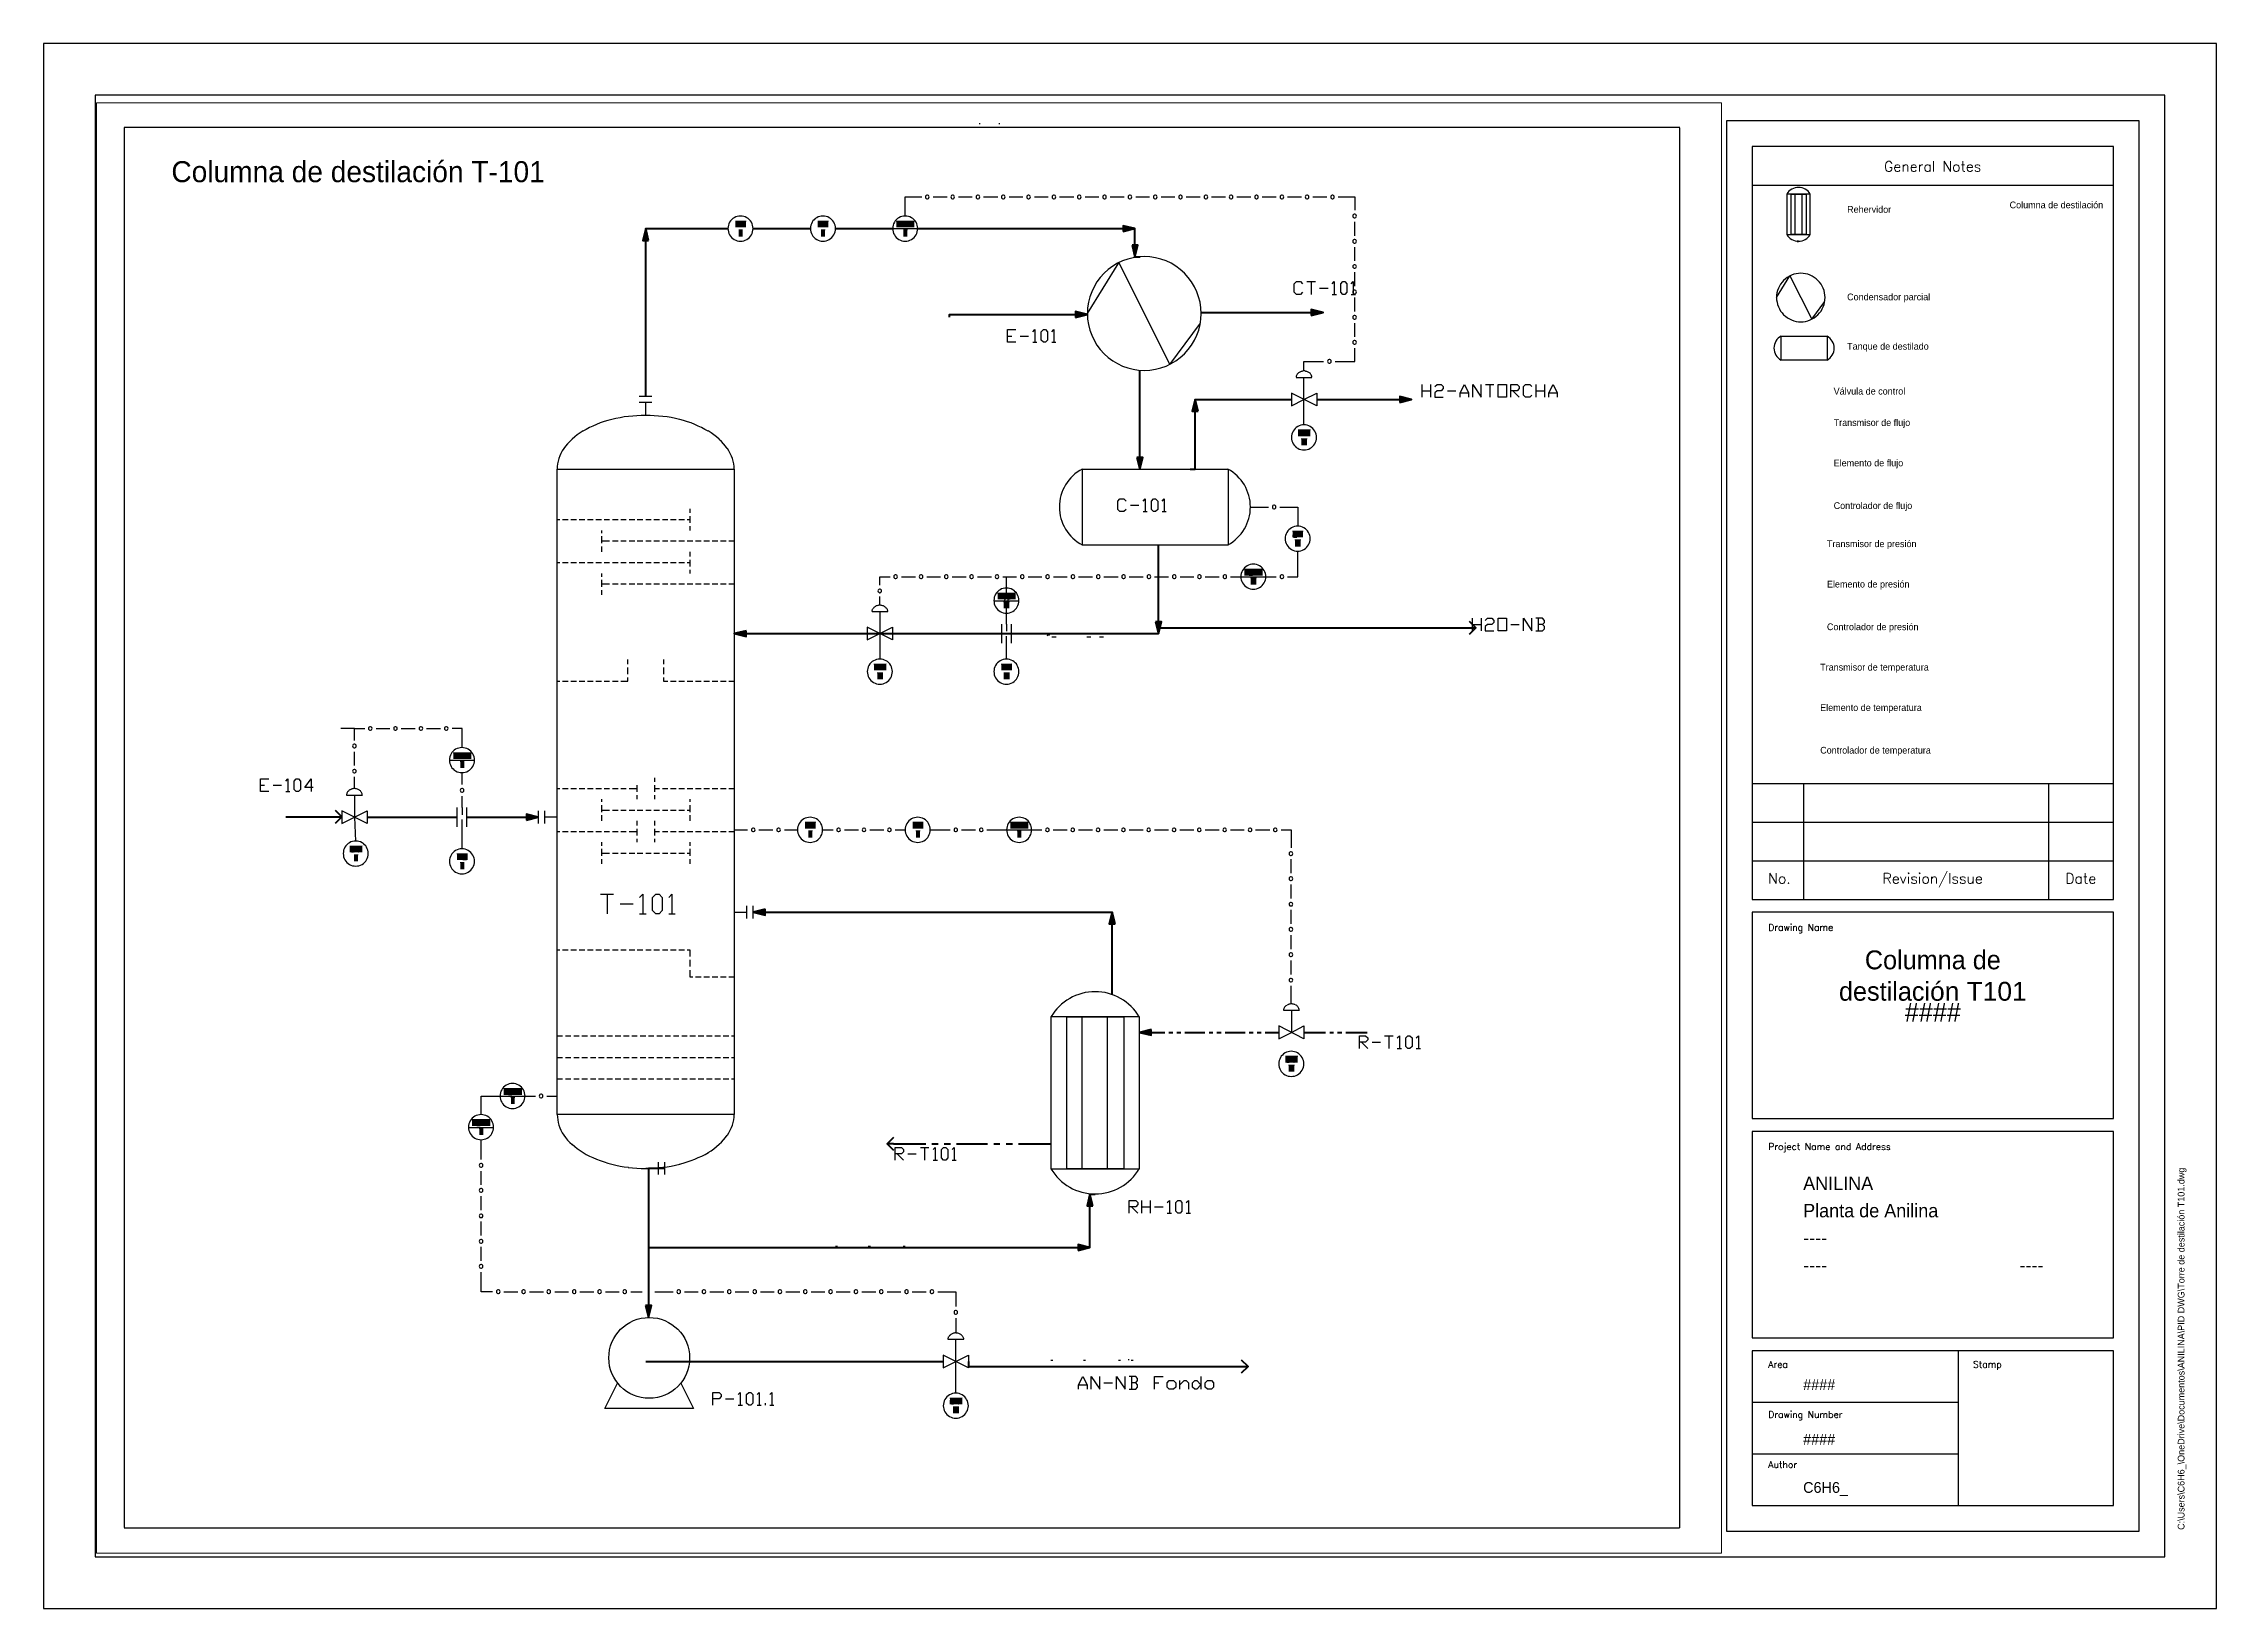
# Paper-space layout 'PID ISO A1 Title Block' of a CAD drawing. Header units: millimetres. Extents: x 0 to 807, y 0 to 581.
# The model-space entities are those that its viewports show. They can reach past a viewport. Long polylines and large blocks are cut down to what shows.
import ezdxf
from ezdxf.enums import TextEntityAlignment as Align

# ---------------------------------------------------------------- set-up
doc = ezdxf.new("R2010")
doc.units = ezdxf.units.MM
doc.linetypes.add('HIDDEN2', pattern=[0.1875, 0.125, -0.0625])
doc.layers.add('no plot', color=41, linetype='HIDDEN2', plot=False)
for name, color, linetype in [('PDF_Geometry', 7, 'Continuous'), ('PDF_Solid Fills', 6, 'Continuous'), ('Title Block', 7, 'Continuous')]:
    doc.layers.add(name, color=color, linetype=linetype)
doc.styles.add('Roman', font='romans')

psp = doc.layouts.new('PID ISO A1 Title Block')

# ---------------------------------------------------------------- texts
at = {"attachment_point": 1}
for s, width, gutter_width, heights, insert, char_height in [('Columna de destilación T-101', 296.5215, 39.02, [28.09], (47.5, 537.5), 7.8032), ('Rehervidor', 62.9616, 12.5, [0], (669.67, 520.83), 2.5), ('Columna de destilación', 45, 12.5, [0], (730, 522.5), 2.5), ('Condensador parcial', 62.9616, 12.5, [0], (669.67, 488.33), 2.5), ('Tanque de destilado', 62.9616, 12.5, [0], (669.67, 470), 2.5), ('Válvula de control', 62.9616, 12.5, [0], (664.67, 453.33), 2.5), ('Transmisor de flujo', 62.9616, 12.5, [0], (664.67, 441.67), 2.5), ('Elemento de flujo', 62.9616, 12.5, [0], (664.67, 426.67), 2.5), ('Controlador de flujo', 62.9616, 12.5, [0], (664.67, 410.83), 2.5), ('Transmisor de presión', 62.9616, 12.5, [0], (662.17, 396.67), 2.5), ('Elemento de presión', 62.9616, 12.5, [0], (662.17, 381.67), 2.5), ('Controlador de presión', 62.9616, 12.5, [0], (662.17, 365.83), 2.5), ('Transmisor de temperatura', 62.9616, 12.5, [0], (659.67, 350.83), 2.5), ('Elemento de temperatura', 62.9616, 12.5, [0], (659.67, 335.83), 2.5), ('Controlador de temperatura', 62.9616, 12.5, [0], (659.67, 320), 2.5)]:
    psp.add_mtext_dynamic_manual_height_columns(s, width=width, gutter_width=gutter_width, heights=heights, dxfattribs=dict(at, insert=insert, char_height=char_height))
at = {"insert": (792.43, 29.21), "char_height": 2.5, "attachment_point": 1, "rotation": 90}
psp.add_mtext('C:\\\\Users\\\\C6H6_\\\\OneDrive\\\\Documentos\\\\ANILINA\\\\PID DWG\\\\Torre de destilación T101.dwg', dxfattribs=at)
at = {"layer": 'Title Block'}
for s, insert, char_height, attachment_point in [('Columna de \\Pdestilaci{\\fArial|b0|i0|c0|p34;ón T101}', (701.49, 244.39), 7, 2), ('ANILINA', (653.34, 160.41), 5, 1), ('Planta de Anilina', (653.34, 150.28), 5, 1), ('----', (653.34, 140.16), 5, 1), ('----', (653.34, 130.03), 5, 1), ('----', (733.69, 130.03), 5, 1), ('####', (653.34, 85.11), 4, 1), ('####', (653.34, 64.85), 4, 1), ('C6H6_', (653.34, 46.96), 4, 1)]:
    psp.add_mtext(s, dxfattribs=dict(at, insert=insert, char_height=char_height, attachment_point=attachment_point))
at = {"layer": 'Title Block', "insert": (701.49, 224.96), "char_height": 7, "width": 88.204, "attachment_point": 2}
psp.add_mtext('####', dxfattribs=at)

msp = doc.modelspace()

# ---------------------------------------------------------------- blocks, each defined once
blk = doc.blocks.new('PID ISO A1 titleblock')
for p, q in [((806.83, 581.21), (0, 581.21)), ((0, 581.21), (0, 0)), ((806.83, 0), (806.83, 581.21)), ((787.68, 562.06), (19.15, 562.06)), ((19.15, 562.06), (19.15, 19.15)), ((787.68, 19.15), (787.68, 562.06)), ((778.1, 552.48), (624.89, 552.48)), ((624.89, 552.48), (624.89, 28.73)), ((778.1, 28.73), (778.1, 552.48)), ((768.52, 542.91), (634.46, 542.91)), ((634.46, 542.91), (634.46, 263.33)), ((768.52, 263.33), (768.52, 542.91)), ((634.46, 528.54), (768.52, 528.54)), ((634.46, 306.43), (768.52, 306.43)), ((653.61, 263.33), (653.61, 306.43)), ((744.58, 263.33), (744.58, 306.43)), ((634.46, 292.06), (768.52, 292.06)), ((634.46, 277.7), (768.52, 277.7)), ((634.46, 263.33), (768.52, 263.33)), ((768.52, 258.55), (634.46, 258.55)), ((634.46, 258.55), (634.46, 181.94)), ((768.52, 181.94), (768.52, 258.55)), ((634.46, 181.94), (768.52, 181.94)), ((768.52, 177.15), (634.46, 177.15)), ((634.46, 177.15), (634.46, 100.55)), ((768.52, 100.55), (768.52, 177.15)), ((634.46, 100.55), (768.52, 100.55)), ((768.52, 95.76), (634.46, 95.76)), ((634.46, 95.76), (634.46, 38.3)), ((711.07, 38.3), (711.07, 95.76)), ((768.52, 38.3), (768.52, 95.76)), ((634.46, 76.61), (711.07, 76.61)), ((634.46, 57.45), (711.07, 57.45)), ((634.46, 38.3), (768.52, 38.3)), ((624.89, 28.73), (778.1, 28.73)), ((19.15, 19.15), (787.68, 19.15)), ((0, 0), (806.83, 0))]:
    blk.add_line(p, q)
at = {"style": 'Roman'}
for s, height, p in [('General Notes', 3.8303, (701.43, 535.55)), ('No.', 3.83, (644.56, 271.13)), ('Revision/Issue', 3.8303, (701.43, 271.13)), ('Date', 3.83, (756.41, 271.13))]:
    blk.add_text(s, height=height, dxfattribs=at).set_placement(p, align=Align.MIDDLE_CENTER)
for s, height, p in [('Drawing Name', 2.4897, (640.42, 251.69)), ('Project Name and Address', 2.4897, (640.42, 170.3)), ('Area', 2.49, (640.42, 89.42)), ('Stamp', 2.49, (716.43, 89.42)), ('Drawing Number', 2.4897, (640.42, 70.82)), ('Author', 2.49, (640.42, 52.21))]:
    blk.add_text(s, height=height, dxfattribs=at).set_placement(p)

# ---------------------------------------------------------------- linework, layer by layer
at = {"layer": 'no plot'}
msp.add_lwpolyline([(0, 0), (577.5, 0), (577.5, 520), (0, 520)], close=True, dxfattribs=at)

# ---------------------------------------------------------------- linework, layer by layer
at = {"layer": 'PDF_Geometry', "lineweight": 25}
for points in [[(347.41, 551.51), (347.73, 551.51)], [(354.68, 551.51), (355.05, 551.51)], [(387.58, 480.88), (399.27, 499.79), (418.19, 461.96), (429.63, 477.39)], [(643.46, 486.84), (648.45, 494.92), (656.53, 478.77), (661.39, 485.36)], [(361.02, 470.23), (357.9, 470.23), (357.9, 474.94), (361.02, 474.94)], [(357.9, 472.55), (359.49, 472.55)], [(362.61, 472.55), (365.73, 472.55)], [(367.32, 474.14), (368.06, 474.94), (368.06, 470.23)], [(367.32, 470.23), (368.85, 470.23)], [(374.36, 474.14), (375.16, 474.94), (375.16, 470.23)], [(374.36, 470.23), (375.89, 470.23)], [(468.01, 439.56), (468.01, 448.99), (468.01, 457.19)], [(470.95, 457.25), (470.95, 457.5), (470.88, 457.74)], [(511.89, 449.91), (511.89, 454.56)], [(511.89, 452.23), (515.01, 452.23)], [(515.01, 454.56), (515.01, 449.91)], [(516.61, 453.82), (517.4, 454.56), (518.93, 454.56), (519.73, 453.82), (519.73, 453.03), (518.93, 452.23), (517.4, 452.23), (516.61, 451.44), (516.61, 449.91), (519.73, 449.91)], [(521.32, 452.23), (524.44, 452.23)], [(525.97, 449.91), (525.97, 451.44), (527.56, 454.56), (529.15, 451.44), (529.15, 449.91)], [(530.68, 449.91), (530.68, 454.56), (533.8, 449.91), (533.8, 454.56)], [(535.4, 454.56), (538.52, 454.56)], [(536.99, 454.56), (536.99, 449.91)], [(544.82, 449.91), (544.82, 454.56), (547.15, 454.56), (547.94, 453.82), (547.94, 453.03), (547.15, 452.23), (544.82, 452.23)], [(545.56, 452.23), (547.94, 449.91)], [(552.66, 450.64), (551.86, 449.91), (550.27, 449.91), (549.47, 450.64), (549.47, 453.82), (550.27, 454.56), (551.86, 454.56), (552.66, 453.82)], [(554.19, 449.91), (554.19, 454.56)], [(554.19, 452.23), (557.31, 452.23)], [(557.31, 454.56), (557.31, 449.91)], [(558.9, 449.91), (558.9, 451.44), (560.49, 454.56), (562.02, 451.44), (562.02, 449.91)], [(525.97, 451.44), (529.15, 451.44)], [(558.9, 451.44), (562.02, 451.44)], [(200.35, 437.3), (199.25, 436.62), (198.21, 435.89), (197.23, 435.09), (196.25, 434.24), (195.4, 433.44), (194.6, 432.58), (193.87, 431.67), (193.19, 430.75)], [(205.31, 439.68), (204.03, 439.13), (202.74, 438.58), (201.52, 437.91), (200.29, 437.24)], [(211, 441.58), (209.53, 441.21), (208.13, 440.79), (206.66, 440.3), (205.31, 439.75)], [(223.55, 443.05), (221.96, 443.05), (220.37, 442.93), (218.78, 442.81), (217.19, 442.68), (215.59, 442.5), (214.06, 442.19), (212.53, 441.89), (211, 441.52)], [(236.16, 441.58), (234.63, 441.95), (233.1, 442.26), (231.57, 442.5), (229.98, 442.68), (228.39, 442.81), (226.79, 442.93), (225.2, 443.05), (223.61, 443.05)], [(241.85, 439.75), (240.51, 440.3), (239.1, 440.73), (237.63, 441.21), (236.22, 441.58)], [(246.81, 437.24), (245.59, 437.91), (244.36, 438.58), (243.14, 439.13), (241.85, 439.68)], [(250.91, 434.24), (249.93, 435.09), (248.95, 435.89), (247.91, 436.62), (246.81, 437.3)], [(468.01, 437.36), (468.99, 435.46), (469.9, 437.36)], [(193.19, 430.81), (192.64, 429.89), (192.09, 428.97), (191.66, 428.06), (191.3, 427.02), (191.05, 426.1), (190.87, 425.12), (190.74, 424.14), (190.68, 423.16)], [(253.91, 430.75), (253.24, 431.67), (252.5, 432.52), (251.71, 433.38), (250.91, 434.18)], [(255.81, 427.02), (255.44, 427.99), (255.01, 428.97), (254.52, 429.89), (253.97, 430.75)], [(256.48, 423.1), (256.42, 424.08), (256.3, 425.06), (256.11, 426.04), (255.87, 427.02)], [(401.97, 408.16), (401.17, 407.37), (399.64, 407.37), (398.84, 408.16), (398.84, 411.29), (399.64, 412.08), (401.17, 412.08), (401.97, 411.29)], [(408.27, 411.29), (409.01, 412.08), (409.01, 407.37)], [(415.31, 411.29), (416.1, 412.08), (416.1, 407.37)], [(190.68, 404.43), (191.72, 404.43)], [(192.76, 404.43), (194.78, 404.43)], [(195.82, 404.43), (197.91, 404.43)], [(198.89, 404.43), (200.97, 404.43)], [(202.01, 404.43), (204.09, 404.43)], [(205.07, 404.43), (207.15, 404.43)], [(208.19, 404.43), (210.21, 404.43)], [(211.25, 404.43), (213.33, 404.43)], [(214.31, 404.43), (216.39, 404.43)], [(217.43, 404.43), (219.51, 404.43)], [(220.49, 404.43), (222.57, 404.43)], [(223.61, 404.43), (225.63, 404.43)], [(226.67, 404.43), (228.75, 404.43)], [(229.79, 404.43), (231.81, 404.43)], [(232.85, 404.43), (234.94, 404.43)], [(235.91, 404.43), (238, 404.43)], [(239.04, 404.43), (240.02, 404.43)], [(240.02, 408.41), (240.02, 406.94)], [(240.02, 405.65), (240.02, 403.14)], [(403.56, 409.76), (406.68, 409.76)], [(408.27, 407.37), (409.8, 407.37)], [(415.31, 407.37), (416.84, 407.37)], [(448.18, 409.02), (454.79, 409.02)], [(207.15, 400.39), (207.15, 399.41)], [(207.15, 398.19), (207.15, 395.68)], [(210.21, 396.41), (207.15, 396.41)], [(213.33, 396.41), (211.25, 396.41)], [(216.39, 396.41), (214.31, 396.41)], [(219.51, 396.41), (217.43, 396.41)], [(222.57, 396.41), (220.49, 396.41)], [(225.63, 396.41), (223.61, 396.41)], [(228.75, 396.41), (226.67, 396.41)], [(231.81, 396.41), (229.79, 396.41)], [(234.94, 396.41), (232.85, 396.41)], [(238, 396.41), (235.91, 396.41)], [(241.06, 396.41), (239.04, 396.41)], [(240.02, 401.92), (240.02, 400.39)], [(244.18, 396.41), (242.1, 396.41)], [(247.24, 396.41), (245.22, 396.41)], [(250.36, 396.41), (248.28, 396.41)], [(253.42, 396.41), (251.34, 396.41)], [(256.48, 396.41), (254.46, 396.41)], [(190.68, 388.46), (191.72, 388.46)], [(192.76, 388.46), (194.78, 388.46)], [(195.82, 388.46), (197.91, 388.46)], [(198.89, 388.46), (200.97, 388.46)], [(202.01, 388.46), (204.09, 388.46)], [(205.07, 388.46), (207.15, 388.46)], [(207.15, 394.39), (207.15, 392.43)], [(208.19, 388.46), (210.21, 388.46)], [(211.25, 388.46), (213.33, 388.46)], [(214.31, 388.46), (216.39, 388.46)], [(217.43, 388.46), (219.51, 388.46)], [(220.49, 388.46), (222.57, 388.46)], [(223.61, 388.46), (225.63, 388.46)], [(226.67, 388.46), (228.75, 388.46)], [(229.79, 388.46), (231.81, 388.46)], [(232.85, 388.46), (234.94, 388.46)], [(235.91, 388.46), (238, 388.46)], [(239.04, 388.46), (240.02, 388.46)], [(240.02, 392.43), (240.02, 390.66)], [(240.02, 389.43), (240.02, 386.93)], [(207.15, 384.42), (207.15, 383.19)], [(207.15, 381.97), (207.15, 379.46)], [(210.21, 380.44), (207.15, 380.44)], [(213.33, 380.44), (211.25, 380.44)], [(216.39, 380.44), (214.31, 380.44)], [(219.51, 380.44), (217.43, 380.44)], [(222.57, 380.44), (220.49, 380.44)], [(225.63, 380.44), (223.61, 380.44)], [(228.75, 380.44), (226.67, 380.44)], [(231.81, 380.44), (229.79, 380.44)], [(234.94, 380.44), (232.85, 380.44)], [(238, 380.44), (235.91, 380.44)], [(241.06, 380.44), (239.04, 380.44)], [(240.02, 385.7), (240.02, 384.42)], [(244.18, 380.44), (242.1, 380.44)], [(247.24, 380.44), (245.22, 380.44)], [(250.36, 380.44), (248.28, 380.44)], [(253.42, 380.44), (251.34, 380.44)], [(256.48, 380.44), (254.46, 380.44)], [(207.15, 378.17), (207.15, 376.46)], [(308.44, 371.93), (308.26, 371.75), (308.14, 371.56), (308.02, 371.38), (307.89, 371.13)], [(308.93, 372.17), (308.69, 372.05), (308.5, 371.93)], [(309.42, 372.42), (309.18, 372.36), (308.93, 372.24)], [(310.59, 370.28), (310.59, 362.08), (315.24, 364.4), (315.24, 359.69), (305.87, 364.4), (305.87, 359.69), (310.59, 362.08), (310.59, 352.65)], [(307.65, 370.77), (307.59, 370.52), (307.59, 370.28)], [(307.83, 371.13), (307.71, 370.95), (307.65, 370.71)], [(307.65, 370.28), (313.46, 370.28)], [(355.82, 358.53), (355.82, 365.56)], [(357.59, 365.56), (357.59, 362.93)], [(359.37, 358.53), (359.37, 365.56)], [(530.62, 363.06), (530.62, 367.77)], [(530.62, 365.38), (533.8, 365.38)], [(533.8, 367.77), (533.8, 363.06)], [(535.33, 366.97), (536.13, 367.77), (537.72, 367.77), (538.46, 366.97), (538.46, 366.18), (537.72, 365.38), (536.13, 365.38), (535.33, 364.65), (535.33, 363.06), (538.46, 363.06)], [(544.76, 365.38), (547.88, 365.38)], [(549.47, 363.06), (549.47, 367.77), (552.59, 363.06), (552.59, 367.77)], [(556.51, 365.38), (557.31, 366.18), (557.31, 366.97), (556.51, 367.77), (554.12, 367.77)], [(554.12, 363.06), (556.51, 363.06), (557.31, 363.85), (557.31, 364.65), (556.51, 365.38), (554.92, 365.38)], [(554.92, 367.77), (554.92, 363.06)], [(357.59, 352.65), (357.59, 358.53), (357.59, 361.16)], [(372.83, 361.28), (373.2, 362.08)], [(373.63, 362.08), (373.2, 361.28)], [(374.42, 360.85), (375.95, 360.85)], [(387.34, 360.85), (388.93, 360.85)], [(392.05, 360.85), (393.58, 360.85)], [(217, 350.75), (217, 352.47)], [(217, 346.96), (217, 349.47)], [(230.16, 352.47), (230.16, 350.75)], [(230.16, 349.47), (230.16, 346.96)], [(309.91, 348.86), (309.61, 348.55), (308.99, 348.55), (308.69, 348.86), (308.69, 350.08), (308.99, 350.45), (309.61, 350.45), (309.91, 350.08)], [(190.68, 344.45), (191.72, 344.45)], [(192.76, 344.45), (194.78, 344.45)], [(195.82, 344.45), (197.91, 344.45)], [(198.89, 344.45), (200.97, 344.45)], [(202.01, 344.45), (204.09, 344.45)], [(205.07, 344.45), (207.15, 344.45)], [(208.19, 344.45), (210.21, 344.45)], [(211.25, 344.45), (213.33, 344.45)], [(214.31, 344.45), (217, 344.45), (217, 345.73)], [(230.16, 345.73), (230.16, 344.45), (231.81, 344.45)], [(232.85, 344.45), (234.94, 344.45)], [(235.91, 344.45), (238, 344.45)], [(239.04, 344.45), (241.06, 344.45)], [(242.1, 344.45), (244.18, 344.45)], [(245.22, 344.45), (247.24, 344.45)], [(248.28, 344.45), (250.36, 344.45)], [(251.34, 344.45), (253.42, 344.45)], [(254.46, 344.45), (256.48, 344.45)], [(83.7, 303.38), (80.57, 303.38), (80.57, 308.09), (83.7, 308.09)], [(89.94, 307.3), (90.73, 308.09), (90.73, 303.38)], [(100.16, 304.91), (97.04, 304.91), (99.36, 308.09), (99.36, 303.38)], [(226.92, 308.52), (226.92, 307.05)], [(80.57, 305.71), (82.1, 305.71)], [(85.29, 305.71), (88.41, 305.71)], [(89.94, 303.38), (91.53, 303.38)], [(190.68, 304.54), (191.72, 304.54)], [(192.76, 304.54), (194.78, 304.54)], [(195.82, 304.54), (197.91, 304.54)], [(198.89, 304.54), (200.97, 304.54)], [(202.01, 304.54), (204.09, 304.54)], [(205.07, 304.54), (207.15, 304.54)], [(207.15, 300.56), (207.15, 299.52)], [(208.19, 304.54), (210.21, 304.54)], [(211.25, 304.54), (213.33, 304.54)], [(214.31, 304.54), (216.39, 304.54)], [(217.43, 304.54), (220.31, 304.54)], [(220.31, 305.77), (220.31, 303.32)], [(220.31, 302.03), (220.31, 300.56)], [(226.92, 305.77), (226.92, 303.32)], [(226.92, 304.54), (228.75, 304.54)], [(226.92, 302.03), (226.92, 300.56)], [(229.79, 304.54), (231.81, 304.54)], [(232.85, 304.54), (234.94, 304.54)], [(235.91, 304.54), (238, 304.54)], [(239.04, 304.54), (241.06, 304.54)], [(240.02, 300.56), (240.02, 299.52)], [(242.1, 304.54), (244.18, 304.54)], [(245.22, 304.54), (247.24, 304.54)], [(248.28, 304.54), (250.36, 304.54)], [(251.34, 304.54), (253.42, 304.54)], [(254.46, 304.54), (256.48, 304.54)], [(153.65, 290.34), (153.65, 297.44)], [(155.43, 297.44), (155.43, 294.75)], [(157.2, 290.34), (157.2, 297.44)], [(207.15, 298.3), (207.15, 295.79)], [(207.15, 296.52), (210.21, 296.52)], [(207.15, 294.57), (207.15, 292.55)], [(211.25, 296.52), (213.33, 296.52)], [(214.31, 296.52), (216.39, 296.52)], [(217.43, 296.52), (219.51, 296.52)], [(220.31, 292.55), (220.31, 290.77)], [(220.49, 296.52), (222.57, 296.52)], [(223.61, 296.52), (225.63, 296.52)], [(226.67, 296.52), (228.75, 296.52)], [(226.92, 292.55), (226.92, 290.77)], [(229.79, 296.52), (231.81, 296.52)], [(232.85, 296.52), (234.94, 296.52)], [(235.91, 296.52), (238, 296.52)], [(239.04, 296.52), (240.02, 296.52)], [(240.02, 298.3), (240.02, 295.79)], [(240.02, 294.57), (240.02, 292.55)], [(190.68, 288.57), (191.72, 288.57)], [(192.76, 288.57), (194.78, 288.57)], [(195.82, 288.57), (197.91, 288.57)], [(198.89, 288.57), (200.97, 288.57)], [(202.01, 288.57), (204.09, 288.57)], [(205.07, 288.57), (207.15, 288.57)], [(207.15, 284.59), (207.15, 283.3)], [(208.19, 288.57), (210.21, 288.57)], [(211.25, 288.57), (213.33, 288.57)], [(214.31, 288.57), (216.39, 288.57)], [(217.43, 288.57), (220.31, 288.57)], [(220.31, 289.55), (220.31, 287.04)], [(220.31, 285.81), (220.31, 284.59)], [(226.92, 289.55), (226.92, 287.04)], [(226.92, 288.57), (228.75, 288.57)], [(226.92, 285.81), (226.92, 284.59)], [(229.79, 288.57), (231.81, 288.57)], [(232.85, 288.57), (234.94, 288.57)], [(235.91, 288.57), (238, 288.57)], [(239.04, 288.57), (241.06, 288.57)], [(240.02, 284.59), (240.02, 283.3)], [(242.1, 288.57), (244.18, 288.57)], [(245.22, 288.57), (247.24, 288.57)], [(248.28, 288.57), (250.36, 288.57)], [(251.34, 288.57), (253.42, 288.57)], [(254.46, 288.57), (256.48, 288.57)], [(256.48, 289.18), (261.44, 289.18)], [(207.15, 282.08), (207.15, 279.57)], [(207.15, 280.55), (210.21, 280.55)], [(207.15, 278.35), (207.15, 276.57)], [(211.25, 280.55), (213.33, 280.55)], [(214.31, 280.55), (216.39, 280.55)], [(217.43, 280.55), (219.51, 280.55)], [(220.49, 280.55), (222.57, 280.55)], [(223.61, 280.55), (225.63, 280.55)], [(226.67, 280.55), (228.75, 280.55)], [(229.79, 280.55), (231.81, 280.55)], [(232.85, 280.55), (234.94, 280.55)], [(235.91, 280.55), (238, 280.55)], [(239.04, 280.55), (240.02, 280.55)], [(240.02, 282.08), (240.02, 279.57)], [(240.02, 278.35), (240.02, 276.57)], [(206.84, 265.31), (211.68, 265.31)], [(209.29, 265.31), (209.29, 258.03)], [(214.06, 261.64), (218.9, 261.64)], [(221.29, 264.08), (222.51, 265.31), (222.51, 258.03)], [(232.18, 264.08), (233.34, 265.31), (233.34, 258.03)], [(221.29, 258.03), (223.73, 258.03)], [(232.18, 258.03), (234.57, 258.03)], [(190.68, 244.62), (191.72, 244.62)], [(192.76, 244.62), (194.78, 244.62)], [(195.82, 244.62), (197.91, 244.62)], [(198.89, 244.62), (200.97, 244.62)], [(202.01, 244.62), (204.09, 244.62)], [(205.07, 244.62), (207.15, 244.62)], [(208.19, 244.62), (210.21, 244.62)], [(211.25, 244.62), (213.33, 244.62)], [(214.31, 244.62), (216.39, 244.62)], [(217.43, 244.62), (219.51, 244.62)], [(220.49, 244.62), (222.57, 244.62)], [(223.61, 244.62), (225.63, 244.62)], [(226.67, 244.62), (228.75, 244.62)], [(229.79, 244.62), (231.81, 244.62)], [(232.85, 244.62), (234.94, 244.62)], [(235.91, 244.62), (238, 244.62)], [(239.04, 244.62), (240.02, 244.62), (240.02, 242.11)], [(240.02, 240.89), (240.02, 238.38)], [(240.02, 237.09), (240.02, 234.64), (241.06, 234.64)], [(242.1, 234.64), (244.18, 234.64)], [(245.22, 234.64), (247.24, 234.64)], [(248.28, 234.64), (250.36, 234.64)], [(251.34, 234.64), (253.42, 234.64)], [(254.46, 234.64), (256.48, 234.64)], [(190.68, 212.67), (192.76, 212.67)], [(193.81, 212.67), (195.82, 212.67)], [(196.87, 212.67), (198.89, 212.67)], [(199.93, 212.67), (202.01, 212.67)], [(203.05, 212.67), (205.07, 212.67)], [(206.11, 212.67), (208.19, 212.67)], [(209.23, 212.67), (211.25, 212.67)], [(212.29, 212.67), (214.31, 212.67)], [(215.35, 212.67), (217.43, 212.67)], [(218.47, 212.67), (220.49, 212.67)], [(221.53, 212.67), (223.61, 212.67)], [(224.59, 212.67), (226.67, 212.67)], [(227.71, 212.67), (229.79, 212.67)], [(230.77, 212.67), (232.85, 212.67)], [(233.89, 212.67), (235.91, 212.67)], [(236.96, 212.67), (239.04, 212.67)], [(240.02, 212.67), (242.1, 212.67)], [(243.14, 212.67), (245.22, 212.67)], [(246.2, 212.67), (248.28, 212.67)], [(249.32, 212.67), (251.34, 212.67)], [(252.38, 212.67), (254.46, 212.67)], [(255.44, 212.67), (256.48, 212.67)], [(488.57, 208.02), (488.57, 212.67), (490.9, 212.67), (491.69, 211.94), (491.69, 211.14), (490.9, 210.35), (488.57, 210.35)], [(489.37, 210.35), (491.69, 208.02)], [(493.29, 210.35), (496.41, 210.35)], [(497.94, 212.67), (501.12, 212.67)], [(499.53, 212.67), (499.53, 208.02)], [(502.65, 211.94), (503.45, 212.67), (503.45, 208.02)], [(509.69, 211.94), (510.48, 212.67), (510.48, 208.02)], [(190.68, 204.65), (192.76, 204.65)], [(193.81, 204.65), (195.82, 204.65)], [(196.87, 204.65), (198.89, 204.65)], [(199.93, 204.65), (202.01, 204.65)], [(203.05, 204.65), (205.07, 204.65)], [(206.11, 204.65), (208.19, 204.65)], [(209.23, 204.65), (211.25, 204.65)], [(212.29, 204.65), (214.31, 204.65)], [(215.35, 204.65), (217.43, 204.65)], [(218.47, 204.65), (220.49, 204.65)], [(221.53, 204.65), (223.61, 204.65)], [(224.59, 204.65), (226.67, 204.65)], [(227.71, 204.65), (229.79, 204.65)], [(230.77, 204.65), (232.85, 204.65)], [(233.89, 204.65), (235.91, 204.65)], [(236.96, 204.65), (239.04, 204.65)], [(240.02, 204.65), (242.1, 204.65)], [(243.14, 204.65), (245.22, 204.65)], [(246.2, 204.65), (248.28, 204.65)], [(249.32, 204.65), (251.34, 204.65)], [(252.38, 204.65), (254.46, 204.65)], [(255.44, 204.65), (256.48, 204.65)], [(502.65, 208.02), (504.24, 208.02)], [(509.69, 208.02), (511.28, 208.02)], [(190.68, 196.7), (192.76, 196.7)], [(193.81, 196.7), (195.82, 196.7)], [(196.87, 196.7), (198.89, 196.7)], [(199.93, 196.7), (202.01, 196.7)], [(203.05, 196.7), (205.07, 196.7)], [(206.11, 196.7), (208.19, 196.7)], [(209.23, 196.7), (211.25, 196.7)], [(212.29, 196.7), (214.31, 196.7)], [(215.35, 196.7), (217.43, 196.7)], [(218.47, 196.7), (220.49, 196.7)], [(221.53, 196.7), (223.61, 196.7)], [(224.59, 196.7), (226.67, 196.7)], [(227.71, 196.7), (229.79, 196.7)], [(230.77, 196.7), (232.85, 196.7)], [(233.89, 196.7), (235.91, 196.7)], [(236.96, 196.7), (239.04, 196.7)], [(240.02, 196.7), (242.1, 196.7)], [(243.14, 196.7), (245.22, 196.7)], [(246.2, 196.7), (248.28, 196.7)], [(249.32, 196.7), (251.34, 196.7)], [(252.38, 196.7), (254.46, 196.7)], [(255.44, 196.7), (256.48, 196.7)], [(186.95, 190.33), (190.68, 190.33)], [(190.74, 183.42), (190.81, 182.44), (190.93, 181.46), (191.11, 180.48), (191.36, 179.56)], [(191.3, 179.56), (191.66, 178.52), (192.09, 177.6), (192.64, 176.68), (193.19, 175.76)], [(253.97, 175.83), (254.52, 176.68), (255.01, 177.6), (255.44, 178.58), (255.81, 179.56)], [(255.87, 179.56), (256.11, 180.54), (256.3, 181.52), (256.42, 182.5), (256.48, 183.48)], [(193.19, 175.83), (193.87, 174.91), (194.6, 173.99), (195.4, 173.13), (196.25, 172.34)], [(196.25, 172.4), (197.23, 171.54), (198.21, 170.81), (199.25, 170.07), (200.35, 169.4), (201.52, 168.66), (202.74, 168.05), (204.03, 167.44), (205.31, 166.89), (206.72, 166.34), (208.13, 165.85), (209.6, 165.42), (211, 165.05)], [(246.81, 169.34), (247.91, 170.01), (248.95, 170.75), (249.93, 171.54), (250.91, 172.4), (251.71, 173.19), (252.5, 174.05), (253.24, 174.91), (253.91, 175.83)], [(316.22, 166.52), (316.22, 171.24), (318.54, 171.24), (319.34, 170.44), (319.34, 169.64), (318.54, 168.91), (316.22, 168.91)], [(325.58, 171.24), (328.76, 171.24)], [(327.17, 171.24), (327.17, 166.52)], [(330.29, 170.44), (331.09, 171.24), (331.09, 166.52)], [(337.33, 170.44), (338.13, 171.24), (338.13, 166.52)], [(211, 164.99), (212.53, 164.63), (214.06, 164.32), (215.59, 164.07), (217.19, 163.89)], [(217.12, 163.83), (218.72, 163.71), (220.37, 163.58), (221.96, 163.46), (223.55, 163.46)], [(223.61, 163.52), (225.2, 163.52), (226.79, 163.65), (228.39, 163.77), (229.98, 163.89)], [(230.04, 163.89), (231.57, 164.07), (233.1, 164.32), (234.69, 164.69), (236.22, 164.99)], [(236.16, 165.05), (237.57, 165.42), (239.04, 165.85), (240.44, 166.34), (241.85, 166.89), (243.14, 167.44), (244.42, 167.99), (245.65, 168.66), (246.87, 169.34)], [(317.01, 168.91), (319.34, 166.52)], [(320.93, 168.91), (324.05, 168.91)], [(330.29, 166.52), (331.89, 166.52)], [(337.33, 166.52), (338.92, 166.52)], [(403.13, 146.88), (403.13, 151.53), (405.52, 151.53), (406.31, 150.79), (406.31, 150), (405.52, 149.2), (403.13, 149.2)], [(403.92, 149.2), (406.31, 146.88)], [(407.84, 146.88), (407.84, 151.53)], [(407.84, 149.2), (410.96, 149.2)], [(410.96, 151.53), (410.96, 146.88)], [(412.55, 149.2), (415.68, 149.2)], [(417.27, 150.79), (418.06, 151.53), (418.06, 146.88)], [(417.27, 146.88), (418.8, 146.88)], [(424.31, 150.79), (425.1, 151.53), (425.1, 146.88)], [(424.31, 146.88), (425.9, 146.88)], [(294.12, 134.57), (294.86, 134.57)], [(306.24, 134.57), (307.04, 134.57)], [(319.15, 134.57), (319.95, 134.57)], [(218.04, 117.62), (222.27, 117.62)], [(336.05, 100.91), (335.93, 100.73), (335.86, 100.48), (335.8, 100.24), (335.8, 99.99)], [(336.35, 101.34), (336.23, 101.15), (336.11, 100.91)], [(336.66, 101.64), (336.48, 101.46), (336.35, 101.28)], [(340.76, 101.64), (340.58, 101.77), (340.33, 101.89)], [(341.13, 101.28), (341.01, 101.46), (340.82, 101.64)], [(341.56, 100.48), (341.49, 100.73), (341.37, 100.91), (341.25, 101.09), (341.07, 101.28)], [(341.68, 100.05), (341.68, 100.3), (341.62, 100.54)], [(374, 92.28), (374.79, 92.28)], [(386.18, 92.28), (386.91, 92.28)], [(399.09, 92.28), (399.89, 92.28)], [(403.01, 92.28), (403.01, 92.65)], [(403.8, 92.28), (404.6, 92.28)], [(236.65, 83.65), (241.36, 74.29), (208.43, 74.29), (213.15, 83.65)], [(384.34, 81.51), (384.34, 83.04), (385.93, 86.16), (387.46, 83.04), (387.46, 81.51)], [(384.34, 83.04), (387.46, 83.04)], [(389.05, 81.51), (389.05, 86.16), (392.17, 81.51), (392.17, 86.16)], [(393.76, 83.83), (396.89, 83.83)], [(398.42, 81.51), (398.42, 86.16), (401.6, 81.51), (401.6, 86.16)], [(405.52, 83.83), (406.25, 84.63), (406.25, 85.42), (405.52, 86.16), (403.13, 86.16)], [(403.13, 81.51), (405.52, 81.51), (406.25, 82.24), (406.25, 83.04), (405.52, 83.83), (403.92, 83.83)], [(403.92, 86.16), (403.92, 81.51)], [(412.55, 81.51), (412.55, 86.16), (415.68, 86.16)], [(412.55, 83.83), (414.09, 83.83)], [(421.92, 81.51), (421.92, 84.63)], [(421.92, 83.04), (423.51, 84.63), (424.31, 84.63), (425.1, 83.83), (425.1, 81.51)], [(429.75, 86.16), (429.75, 81.51)], [(248.52, 75.51), (248.52, 80.22), (250.85, 80.22), (251.64, 79.43), (251.64, 78.69), (250.85, 77.9), (248.52, 77.9)], [(253.24, 77.9), (256.36, 77.9)], [(257.95, 79.43), (258.68, 80.22), (258.68, 75.51)], [(257.95, 75.51), (259.48, 75.51)], [(264.99, 79.43), (265.78, 80.22), (265.78, 75.51)], [(264.99, 75.51), (266.52, 75.51)], [(268.11, 75.51), (268.11, 76.31)], [(269.7, 79.43), (270.43, 80.22), (270.43, 75.51)], [(269.7, 75.51), (271.23, 75.51)]]:
    psp.add_lwpolyline(points, dxfattribs=at)
at = {"layer": 'PDF_Geometry', "color": 6, "lineweight": 25}
for points in [[(328.83, 524.21), (328.76, 524.52), (328.58, 524.76), (328.27, 524.88), (328.03, 524.88), (327.72, 524.76), (327.54, 524.52), (327.48, 524.21), (327.54, 523.9), (327.72, 523.66), (328.03, 523.54), (328.27, 523.54), (328.58, 523.66), (328.76, 523.9)], [(338.25, 524.21), (338.19, 524.52), (338.01, 524.76), (337.7, 524.88), (337.46, 524.88), (337.15, 524.76), (336.97, 524.52), (336.9, 524.21), (336.97, 523.9), (337.15, 523.66), (337.46, 523.54), (337.7, 523.54), (338.01, 523.66), (338.19, 523.9)], [(347.62, 524.21), (347.55, 524.52), (347.37, 524.76), (347.06, 524.88), (346.82, 524.88), (346.51, 524.76), (346.33, 524.52), (346.27, 524.21), (346.33, 523.9), (346.51, 523.66), (346.82, 523.54), (347.06, 523.54), (347.37, 523.66), (347.55, 523.9)], [(357.04, 524.21), (356.98, 524.52), (356.8, 524.76), (356.49, 524.88), (356.25, 524.88), (355.94, 524.76), (355.76, 524.52), (355.69, 524.21), (355.76, 523.9), (355.94, 523.66), (356.25, 523.54), (356.49, 523.54), (356.8, 523.66), (356.98, 523.9)], [(366.41, 524.21), (366.34, 524.52), (366.16, 524.76), (365.85, 524.88), (365.61, 524.88), (365.3, 524.76), (365.12, 524.52), (365.06, 524.21), (365.12, 523.9), (365.3, 523.66), (365.61, 523.54), (365.85, 523.54), (366.16, 523.66), (366.34, 523.9)], [(375.83, 524.21), (375.77, 524.52), (375.59, 524.76), (375.28, 524.88), (375.04, 524.88), (374.73, 524.76), (374.55, 524.52), (374.48, 524.21), (374.55, 523.9), (374.73, 523.66), (375.04, 523.54), (375.28, 523.54), (375.59, 523.66), (375.77, 523.9)], [(385.26, 524.21), (385.2, 524.52), (385.01, 524.76), (384.71, 524.88), (384.46, 524.88), (384.16, 524.76), (383.97, 524.52), (383.91, 524.21), (383.97, 523.9), (384.16, 523.66), (384.46, 523.54), (384.71, 523.54), (385.01, 523.66), (385.2, 523.9)], [(394.62, 524.21), (394.56, 524.52), (394.38, 524.76), (394.07, 524.88), (393.83, 524.88), (393.52, 524.76), (393.34, 524.52), (393.28, 524.21), (393.34, 523.9), (393.52, 523.66), (393.83, 523.54), (394.07, 523.54), (394.38, 523.66), (394.56, 523.9)], [(404.05, 524.21), (403.99, 524.52), (403.8, 524.76), (403.5, 524.88), (403.25, 524.88), (402.95, 524.76), (402.76, 524.52), (402.7, 524.21), (402.76, 523.9), (402.95, 523.66), (403.25, 523.54), (403.5, 523.54), (403.8, 523.66), (403.99, 523.9)], [(413.47, 524.21), (413.41, 524.52), (413.23, 524.76), (412.92, 524.88), (412.68, 524.88), (412.37, 524.76), (412.19, 524.52), (412.13, 524.21), (412.19, 523.9), (412.37, 523.66), (412.68, 523.54), (412.92, 523.54), (413.23, 523.66), (413.41, 523.9)], [(422.84, 524.21), (422.78, 524.52), (422.59, 524.76), (422.29, 524.88), (422.04, 524.88), (421.74, 524.76), (421.55, 524.52), (421.49, 524.21), (421.55, 523.9), (421.74, 523.66), (422.04, 523.54), (422.29, 523.54), (422.59, 523.66), (422.78, 523.9)], [(432.26, 524.21), (432.2, 524.52), (432.02, 524.76), (431.71, 524.88), (431.47, 524.88), (431.16, 524.76), (430.98, 524.52), (430.92, 524.21), (430.98, 523.9), (431.16, 523.66), (431.47, 523.54), (431.71, 523.54), (432.02, 523.66), (432.2, 523.9)], [(441.63, 524.21), (441.57, 524.52), (441.38, 524.76), (441.08, 524.88), (440.83, 524.88), (440.53, 524.76), (440.34, 524.52), (440.28, 524.21), (440.34, 523.9), (440.53, 523.66), (440.83, 523.54), (441.08, 523.54), (441.38, 523.66), (441.57, 523.9)], [(451.05, 524.21), (450.99, 524.52), (450.81, 524.76), (450.5, 524.88), (450.26, 524.88), (449.95, 524.76), (449.77, 524.52), (449.71, 524.21), (449.77, 523.9), (449.95, 523.66), (450.26, 523.54), (450.5, 523.54), (450.81, 523.66), (450.99, 523.9)], [(460.48, 524.21), (460.42, 524.52), (460.23, 524.76), (459.93, 524.88), (459.68, 524.88), (459.38, 524.76), (459.19, 524.52), (459.13, 524.21), (459.19, 523.9), (459.38, 523.66), (459.68, 523.54), (459.93, 523.54), (460.23, 523.66), (460.42, 523.9)], [(469.84, 524.21), (469.78, 524.52), (469.6, 524.76), (469.29, 524.88), (469.05, 524.88), (468.74, 524.76), (468.56, 524.52), (468.5, 524.21), (468.56, 523.9), (468.74, 523.66), (469.05, 523.54), (469.29, 523.54), (469.6, 523.66), (469.78, 523.9)], [(479.27, 524.21), (479.21, 524.52), (479.02, 524.76), (478.72, 524.88), (478.47, 524.88), (478.17, 524.76), (477.98, 524.52), (477.92, 524.21), (477.98, 523.9), (478.17, 523.66), (478.47, 523.54), (478.72, 523.54), (479.02, 523.66), (479.21, 523.9)], [(487.47, 517.11), (487.41, 517.42), (487.23, 517.66), (486.92, 517.78), (486.68, 517.78), (486.37, 517.66), (486.19, 517.42), (486.12, 517.11), (486.19, 516.8), (486.37, 516.56), (486.68, 516.44), (486.92, 516.44), (487.23, 516.56), (487.41, 516.8)], [(487.47, 507.75), (487.41, 508.05), (487.23, 508.3), (486.92, 508.42), (486.68, 508.42), (486.37, 508.3), (486.19, 508.05), (486.12, 507.75), (486.19, 507.44), (486.37, 507.19), (486.68, 507.07), (486.92, 507.07), (487.23, 507.19), (487.41, 507.44)], [(482.39, 488.04), (481.66, 488.83), (481.66, 491.95), (482.39, 492.75), (483.19, 492.75), (483.98, 491.95), (483.98, 488.83), (483.19, 488.04)], [(487.47, 498.38), (487.41, 498.69), (487.23, 498.93), (486.92, 499.05), (486.68, 499.05), (486.37, 498.93), (486.19, 498.69), (486.12, 498.38), (486.19, 498.08), (486.37, 497.83), (486.68, 497.71), (486.92, 497.71), (487.23, 497.83), (487.41, 498.08)], [(487.47, 488.96), (487.41, 489.26), (487.23, 489.51), (486.92, 489.63), (486.68, 489.63), (486.37, 489.51), (486.19, 489.26), (486.12, 488.96), (486.19, 488.65), (486.37, 488.4), (486.68, 488.28), (486.92, 488.28), (487.23, 488.4), (487.41, 488.65)], [(487.47, 479.53), (487.41, 479.84), (487.23, 480.08), (486.92, 480.2), (486.68, 480.2), (486.37, 480.08), (486.19, 479.84), (486.12, 479.53), (486.19, 479.22), (486.37, 478.98), (486.68, 478.86), (486.92, 478.86), (487.23, 478.98), (487.41, 479.22)], [(478.11, 463.13), (478.05, 463.43), (477.86, 463.68), (477.56, 463.8), (477.31, 463.8), (477, 463.68), (476.82, 463.43), (476.76, 463.13), (476.82, 462.82), (477, 462.58), (477.31, 462.45), (477.56, 462.45), (477.86, 462.58), (478.05, 462.82)], [(468.01, 448.99), (472.72, 451.31), (472.72, 446.6), (463.36, 451.31), (463.36, 446.6)], [(457.6, 409.08), (457.54, 409.39), (457.36, 409.63), (457.05, 409.76), (456.81, 409.76), (456.5, 409.63), (456.32, 409.39), (456.26, 409.08), (456.32, 408.78), (456.5, 408.53), (456.81, 408.41), (457.05, 408.41), (457.36, 408.53), (457.54, 408.78)], [(326.5, 383.19), (326.44, 383.5), (326.25, 383.74), (325.95, 383.86), (325.7, 383.86), (325.4, 383.74), (325.21, 383.5), (325.15, 383.19), (325.21, 382.89), (325.4, 382.64), (325.7, 382.52), (325.95, 382.52), (326.25, 382.64), (326.44, 382.89)], [(335.86, 383.19), (335.8, 383.5), (335.62, 383.74), (335.31, 383.86), (335.07, 383.86), (334.76, 383.74), (334.58, 383.5), (334.52, 383.19), (334.58, 382.89), (334.76, 382.64), (335.07, 382.52), (335.31, 382.52), (335.62, 382.64), (335.8, 382.89)], [(345.29, 383.19), (345.23, 383.5), (345.04, 383.74), (344.74, 383.86), (344.49, 383.86), (344.19, 383.74), (344, 383.5), (343.94, 383.19), (344, 382.89), (344.19, 382.64), (344.49, 382.52), (344.74, 382.52), (345.04, 382.64), (345.23, 382.89)], [(354.72, 383.19), (354.65, 383.5), (354.47, 383.74), (354.16, 383.86), (353.92, 383.86), (353.61, 383.74), (353.43, 383.5), (353.37, 383.19), (353.43, 382.89), (353.61, 382.64), (353.92, 382.52), (354.16, 382.52), (354.47, 382.64), (354.65, 382.89)], [(364.08, 383.19), (364.02, 383.5), (363.84, 383.74), (363.53, 383.86), (363.28, 383.86), (362.98, 383.74), (362.79, 383.5), (362.73, 383.19), (362.79, 382.89), (362.98, 382.64), (363.28, 382.52), (363.53, 382.52), (363.84, 382.64), (364.02, 382.89)], [(373.51, 383.19), (373.44, 383.5), (373.26, 383.74), (372.95, 383.86), (372.71, 383.86), (372.4, 383.74), (372.22, 383.5), (372.16, 383.19), (372.22, 382.89), (372.4, 382.64), (372.71, 382.52), (372.95, 382.52), (373.26, 382.64), (373.44, 382.89)], [(382.87, 383.19), (382.81, 383.5), (382.63, 383.74), (382.32, 383.86), (382.07, 383.86), (381.77, 383.74), (381.58, 383.5), (381.52, 383.19), (381.58, 382.89), (381.77, 382.64), (382.07, 382.52), (382.32, 382.52), (382.63, 382.64), (382.81, 382.89)], [(392.3, 383.19), (392.23, 383.5), (392.05, 383.74), (391.74, 383.86), (391.5, 383.86), (391.19, 383.74), (391.01, 383.5), (390.95, 383.19), (391.01, 382.89), (391.19, 382.64), (391.5, 382.52), (391.74, 382.52), (392.05, 382.64), (392.23, 382.89)], [(401.72, 383.19), (401.66, 383.5), (401.48, 383.74), (401.17, 383.86), (400.93, 383.86), (400.62, 383.74), (400.44, 383.5), (400.38, 383.19), (400.44, 382.89), (400.62, 382.64), (400.93, 382.52), (401.17, 382.52), (401.48, 382.64), (401.66, 382.89)], [(420.51, 383.19), (420.45, 383.5), (420.27, 383.74), (419.96, 383.86), (419.72, 383.86), (419.41, 383.74), (419.23, 383.5), (419.17, 383.19), (419.23, 382.89), (419.41, 382.64), (419.72, 382.52), (419.96, 382.52), (420.27, 382.64), (420.45, 382.89)], [(429.88, 383.19), (429.82, 383.5), (429.63, 383.74), (429.33, 383.86), (429.08, 383.86), (428.77, 383.74), (428.59, 383.5), (428.53, 383.19), (428.59, 382.89), (428.77, 382.64), (429.08, 382.52), (429.33, 382.52), (429.63, 382.64), (429.82, 382.89)], [(439.3, 383.19), (439.24, 383.5), (439.06, 383.74), (438.75, 383.86), (438.51, 383.86), (438.2, 383.74), (438.02, 383.5), (437.96, 383.19), (438.02, 382.89), (438.2, 382.64), (438.51, 382.52), (438.75, 382.52), (439.06, 382.64), (439.24, 382.89)], [(460.48, 383.19), (460.42, 383.5), (460.23, 383.74), (459.93, 383.86), (459.68, 383.86), (459.38, 383.74), (459.19, 383.5), (459.13, 383.19), (459.19, 382.89), (459.38, 382.64), (459.68, 382.52), (459.93, 382.52), (460.23, 382.64), (460.42, 382.89)], [(311.2, 377.93), (311.14, 378.23), (310.95, 378.48), (310.65, 378.6), (310.4, 378.6), (310.1, 378.48), (309.91, 378.23), (309.85, 377.93), (309.91, 377.62), (310.1, 377.38), (310.4, 377.25), (310.65, 377.25), (310.95, 377.38), (311.14, 377.62)], [(358.2, 374.38), (358.14, 374.68), (357.96, 374.93), (357.65, 375.05), (357.41, 375.05), (357.1, 374.93), (356.92, 374.68), (356.86, 374.38), (356.92, 374.07), (357.1, 373.83), (357.41, 373.7), (357.65, 373.7), (357.96, 373.83), (358.14, 374.07)], [(122.01, 326.82), (121.95, 327.13), (121.77, 327.37), (121.46, 327.49), (121.21, 327.49), (120.91, 327.37), (120.73, 327.13), (120.66, 326.82), (120.73, 326.52), (120.91, 326.27), (121.21, 326.15), (121.46, 326.15), (121.77, 326.27), (121.95, 326.52)], [(131.37, 326.82), (131.31, 327.13), (131.13, 327.37), (130.82, 327.49), (130.58, 327.49), (130.27, 327.37), (130.09, 327.13), (130.03, 326.82), (130.09, 326.52), (130.27, 326.27), (130.58, 326.15), (130.82, 326.15), (131.13, 326.27), (131.31, 326.52)], [(140.8, 326.82), (140.74, 327.13), (140.56, 327.37), (140.25, 327.49), (140, 327.49), (139.7, 327.37), (139.52, 327.13), (139.45, 326.82), (139.52, 326.52), (139.7, 326.27), (140, 326.15), (140.25, 326.15), (140.56, 326.27), (140.74, 326.52)], [(150.23, 326.82), (150.17, 327.13), (149.98, 327.37), (149.68, 327.49), (149.43, 327.49), (149.12, 327.37), (148.94, 327.13), (148.88, 326.82), (148.94, 326.52), (149.12, 326.27), (149.43, 326.15), (149.68, 326.15), (149.98, 326.27), (150.17, 326.52)], [(116.13, 320.33), (116.07, 320.64), (115.89, 320.88), (115.58, 321.01), (115.34, 321.01), (115.03, 320.88), (114.85, 320.64), (114.79, 320.33), (114.85, 320.03), (115.03, 319.78), (115.34, 319.66), (115.58, 319.66), (115.89, 319.78), (116.07, 320.03)], [(116.13, 310.97), (116.07, 311.27), (115.89, 311.52), (115.58, 311.64), (115.34, 311.64), (115.03, 311.52), (114.85, 311.27), (114.79, 310.97), (114.85, 310.66), (115.03, 310.42), (115.34, 310.3), (115.58, 310.3), (115.89, 310.42), (116.07, 310.66)], [(156.1, 303.87), (156.04, 304.17), (155.86, 304.42), (155.55, 304.54), (155.31, 304.54), (155, 304.42), (154.82, 304.17), (154.76, 303.87), (154.82, 303.56), (155, 303.32), (155.31, 303.2), (155.55, 303.2), (155.86, 303.32), (156.04, 303.56)], [(264.19, 289.18), (264.13, 289.49), (263.95, 289.73), (263.64, 289.85), (263.4, 289.85), (263.09, 289.73), (262.91, 289.49), (262.85, 289.18), (262.91, 288.87), (263.09, 288.63), (263.4, 288.51), (263.64, 288.51), (263.95, 288.63), (264.13, 288.87)], [(273.62, 289.18), (273.56, 289.49), (273.37, 289.73), (273.07, 289.85), (272.82, 289.85), (272.52, 289.73), (272.33, 289.49), (272.27, 289.18), (272.33, 288.87), (272.52, 288.63), (272.82, 288.51), (273.07, 288.51), (273.37, 288.63), (273.56, 288.87)], [(295.9, 289.18), (295.84, 289.49), (295.65, 289.73), (295.35, 289.85), (295.1, 289.85), (294.79, 289.73), (294.61, 289.49), (294.55, 289.18), (294.61, 288.87), (294.79, 288.63), (295.1, 288.51), (295.35, 288.51), (295.65, 288.63), (295.84, 288.87)], [(305.32, 289.18), (305.26, 289.49), (305.08, 289.73), (304.77, 289.85), (304.53, 289.85), (304.22, 289.73), (304.04, 289.49), (303.98, 289.18), (304.04, 288.87), (304.22, 288.63), (304.53, 288.51), (304.77, 288.51), (305.08, 288.63), (305.26, 288.87)], [(314.75, 289.18), (314.69, 289.49), (314.5, 289.73), (314.2, 289.85), (313.95, 289.85), (313.65, 289.73), (313.46, 289.49), (313.4, 289.18), (313.46, 288.87), (313.65, 288.63), (313.95, 288.51), (314.2, 288.51), (314.5, 288.63), (314.69, 288.87)], [(339.41, 289.18), (339.35, 289.49), (339.17, 289.73), (338.86, 289.85), (338.62, 289.85), (338.31, 289.73), (338.13, 289.49), (338.07, 289.18), (338.13, 288.87), (338.31, 288.63), (338.62, 288.51), (338.86, 288.51), (339.17, 288.63), (339.35, 288.87)], [(348.84, 289.18), (348.78, 289.49), (348.59, 289.73), (348.29, 289.85), (348.04, 289.85), (347.74, 289.73), (347.55, 289.49), (347.49, 289.18), (347.55, 288.87), (347.74, 288.63), (348.04, 288.51), (348.29, 288.51), (348.59, 288.63), (348.78, 288.87)], [(373.44, 289.18), (373.38, 289.49), (373.2, 289.73), (372.89, 289.85), (372.65, 289.85), (372.34, 289.73), (372.16, 289.49), (372.1, 289.18), (372.16, 288.87), (372.34, 288.63), (372.65, 288.51), (372.89, 288.51), (373.2, 288.63), (373.38, 288.87)], [(382.81, 289.18), (382.75, 289.49), (382.56, 289.73), (382.26, 289.85), (382.01, 289.85), (381.71, 289.73), (381.52, 289.49), (381.46, 289.18), (381.52, 288.87), (381.71, 288.63), (382.01, 288.51), (382.26, 288.51), (382.56, 288.63), (382.75, 288.87)], [(392.23, 289.18), (392.17, 289.49), (391.99, 289.73), (391.68, 289.85), (391.44, 289.85), (391.13, 289.73), (390.95, 289.49), (390.89, 289.18), (390.95, 288.87), (391.13, 288.63), (391.44, 288.51), (391.68, 288.51), (391.99, 288.63), (392.17, 288.87)], [(401.66, 289.18), (401.6, 289.49), (401.42, 289.73), (401.11, 289.85), (400.86, 289.85), (400.56, 289.73), (400.38, 289.49), (400.31, 289.18), (400.38, 288.87), (400.56, 288.63), (400.86, 288.51), (401.11, 288.51), (401.42, 288.63), (401.6, 288.87)], [(411.02, 289.18), (410.96, 289.49), (410.78, 289.73), (410.47, 289.85), (410.23, 289.85), (409.92, 289.73), (409.74, 289.49), (409.68, 289.18), (409.74, 288.87), (409.92, 288.63), (410.23, 288.51), (410.47, 288.51), (410.78, 288.63), (410.96, 288.87)], [(420.45, 289.18), (420.39, 289.49), (420.21, 289.73), (419.9, 289.85), (419.65, 289.85), (419.35, 289.73), (419.17, 289.49), (419.1, 289.18), (419.17, 288.87), (419.35, 288.63), (419.65, 288.51), (419.9, 288.51), (420.21, 288.63), (420.39, 288.87)], [(429.82, 289.18), (429.75, 289.49), (429.57, 289.73), (429.26, 289.85), (429.02, 289.85), (428.71, 289.73), (428.53, 289.49), (428.47, 289.18), (428.53, 288.87), (428.71, 288.63), (429.02, 288.51), (429.26, 288.51), (429.57, 288.63), (429.75, 288.87)], [(439.24, 289.18), (439.18, 289.49), (439, 289.73), (438.69, 289.85), (438.45, 289.85), (438.14, 289.73), (437.96, 289.49), (437.89, 289.18), (437.96, 288.87), (438.14, 288.63), (438.45, 288.51), (438.69, 288.51), (439, 288.63), (439.18, 288.87)], [(448.67, 289.18), (448.61, 289.49), (448.42, 289.73), (448.12, 289.85), (447.87, 289.85), (447.56, 289.73), (447.38, 289.49), (447.32, 289.18), (447.38, 288.87), (447.56, 288.63), (447.87, 288.51), (448.12, 288.51), (448.42, 288.63), (448.61, 288.87)], [(458.03, 289.18), (457.97, 289.49), (457.79, 289.73), (457.48, 289.85), (457.24, 289.85), (456.93, 289.73), (456.75, 289.49), (456.68, 289.18), (456.75, 288.87), (456.93, 288.63), (457.24, 288.51), (457.48, 288.51), (457.79, 288.63), (457.97, 288.87)], [(463.85, 280.37), (463.78, 280.67), (463.6, 280.92), (463.29, 281.04), (463.05, 281.04), (462.74, 280.92), (462.56, 280.67), (462.5, 280.37), (462.56, 280.06), (462.74, 279.81), (463.05, 279.69), (463.29, 279.69), (463.6, 279.81), (463.78, 280.06)], [(463.85, 271), (463.78, 271.31), (463.6, 271.55), (463.29, 271.67), (463.05, 271.67), (462.74, 271.55), (462.56, 271.31), (462.5, 271), (462.56, 270.7), (462.74, 270.45), (463.05, 270.33), (463.29, 270.33), (463.6, 270.45), (463.78, 270.7)], [(463.85, 261.58), (463.78, 261.88), (463.6, 262.13), (463.29, 262.25), (463.05, 262.25), (462.74, 262.13), (462.56, 261.88), (462.5, 261.58), (462.56, 261.27), (462.74, 261.02), (463.05, 260.9), (463.29, 260.9), (463.6, 261.02), (463.78, 261.27)], [(463.85, 252.21), (463.78, 252.52), (463.6, 252.76), (463.29, 252.88), (463.05, 252.88), (462.74, 252.76), (462.56, 252.52), (462.5, 252.21), (462.56, 251.91), (462.74, 251.66), (463.05, 251.54), (463.29, 251.54), (463.6, 251.66), (463.78, 251.91)], [(463.85, 242.79), (463.78, 243.09), (463.6, 243.34), (463.29, 243.46), (463.05, 243.46), (462.74, 243.34), (462.56, 243.09), (462.5, 242.79), (462.56, 242.48), (462.74, 242.23), (463.05, 242.11), (463.29, 242.11), (463.6, 242.23), (463.78, 242.48)], [(463.85, 233.36), (463.78, 233.67), (463.6, 233.91), (463.29, 234.03), (463.05, 234.03), (462.74, 233.91), (462.56, 233.67), (462.5, 233.36), (462.56, 233.05), (462.74, 232.81), (463.05, 232.69), (463.29, 232.69), (463.6, 232.81), (463.78, 233.05)], [(185.42, 190.33), (185.36, 190.64), (185.17, 190.88), (184.87, 191.01), (184.62, 191.01), (184.32, 190.88), (184.13, 190.64), (184.07, 190.33), (184.13, 190.03), (184.32, 189.78), (184.62, 189.66), (184.87, 189.66), (185.17, 189.78), (185.36, 190.03)], [(163.14, 164.63), (163.08, 164.93), (162.9, 165.18), (162.59, 165.3), (162.35, 165.3), (162.04, 165.18), (161.86, 164.93), (161.79, 164.63), (161.86, 164.32), (162.04, 164.07), (162.35, 163.95), (162.59, 163.95), (162.9, 164.07), (163.08, 164.32)], [(163.14, 155.26), (163.08, 155.57), (162.9, 155.81), (162.59, 155.93), (162.35, 155.93), (162.04, 155.81), (161.86, 155.57), (161.79, 155.26), (161.86, 154.95), (162.04, 154.71), (162.35, 154.59), (162.59, 154.59), (162.9, 154.71), (163.08, 154.95)], [(163.14, 145.84), (163.08, 146.14), (162.9, 146.39), (162.59, 146.51), (162.35, 146.51), (162.04, 146.39), (161.86, 146.14), (161.79, 145.84), (161.86, 145.53), (162.04, 145.28), (162.35, 145.16), (162.59, 145.16), (162.9, 145.28), (163.08, 145.53)], [(163.14, 136.41), (163.08, 136.72), (162.9, 136.96), (162.59, 137.08), (162.35, 137.08), (162.04, 136.96), (161.86, 136.72), (161.79, 136.41), (161.86, 136.1), (162.04, 135.86), (162.35, 135.74), (162.59, 135.74), (162.9, 135.86), (163.08, 136.1)], [(163.14, 127.04), (163.08, 127.35), (162.9, 127.6), (162.59, 127.72), (162.35, 127.72), (162.04, 127.6), (161.86, 127.35), (161.79, 127.04), (161.86, 126.74), (162.04, 126.49), (162.35, 126.37), (162.59, 126.37), (162.9, 126.49), (163.08, 126.74)], [(169.51, 117.68), (169.45, 117.99), (169.26, 118.23), (168.96, 118.35), (168.71, 118.35), (168.4, 118.23), (168.22, 117.99), (168.16, 117.68), (168.22, 117.37), (168.4, 117.13), (168.71, 117.01), (168.96, 117.01), (169.26, 117.13), (169.45, 117.37)], [(178.93, 117.68), (178.87, 117.99), (178.69, 118.23), (178.38, 118.35), (178.14, 118.35), (177.83, 118.23), (177.65, 117.99), (177.59, 117.68), (177.65, 117.37), (177.83, 117.13), (178.14, 117.01), (178.38, 117.01), (178.69, 117.13), (178.87, 117.37)], [(188.3, 117.68), (188.24, 117.99), (188.05, 118.23), (187.75, 118.35), (187.5, 118.35), (187.19, 118.23), (187.01, 117.99), (186.95, 117.68), (187.01, 117.37), (187.19, 117.13), (187.5, 117.01), (187.75, 117.01), (188.05, 117.13), (188.24, 117.37)], [(197.72, 117.68), (197.66, 117.99), (197.48, 118.23), (197.17, 118.35), (196.93, 118.35), (196.62, 118.23), (196.44, 117.99), (196.38, 117.68), (196.44, 117.37), (196.62, 117.13), (196.93, 117.01), (197.17, 117.01), (197.48, 117.13), (197.66, 117.37)], [(207.15, 117.68), (207.09, 117.99), (206.9, 118.23), (206.6, 118.35), (206.35, 118.35), (206.05, 118.23), (205.86, 117.99), (205.8, 117.68), (205.86, 117.37), (206.05, 117.13), (206.35, 117.01), (206.6, 117.01), (206.9, 117.13), (207.09, 117.37)], [(236.53, 117.68), (236.47, 117.99), (236.28, 118.23), (235.98, 118.35), (235.73, 118.35), (235.43, 118.23), (235.24, 117.99), (235.18, 117.68), (235.24, 117.37), (235.43, 117.13), (235.73, 117.01), (235.98, 117.01), (236.28, 117.13), (236.47, 117.37)], [(245.89, 117.68), (245.83, 117.99), (245.65, 118.23), (245.34, 118.35), (245.1, 118.35), (244.79, 118.23), (244.61, 117.99), (244.54, 117.68), (244.61, 117.37), (244.79, 117.13), (245.1, 117.01), (245.34, 117.01), (245.65, 117.13), (245.83, 117.37)], [(255.32, 117.68), (255.26, 117.99), (255.07, 118.23), (254.77, 118.35), (254.52, 118.35), (254.22, 118.23), (254.03, 117.99), (253.97, 117.68), (254.03, 117.37), (254.22, 117.13), (254.52, 117.01), (254.77, 117.01), (255.07, 117.13), (255.26, 117.37)], [(264.74, 117.68), (264.68, 117.99), (264.5, 118.23), (264.19, 118.35), (263.95, 118.35), (263.64, 118.23), (263.46, 117.99), (263.4, 117.68), (263.46, 117.37), (263.64, 117.13), (263.95, 117.01), (264.19, 117.01), (264.5, 117.13), (264.68, 117.37)], [(274.11, 117.68), (274.05, 117.99), (273.86, 118.23), (273.56, 118.35), (273.31, 118.35), (273.01, 118.23), (272.82, 117.99), (272.76, 117.68), (272.82, 117.37), (273.01, 117.13), (273.31, 117.01), (273.56, 117.01), (273.86, 117.13), (274.05, 117.37)], [(283.53, 117.68), (283.47, 117.99), (283.29, 118.23), (282.98, 118.35), (282.74, 118.35), (282.43, 118.23), (282.25, 117.99), (282.19, 117.68), (282.25, 117.37), (282.43, 117.13), (282.74, 117.01), (282.98, 117.01), (283.29, 117.13), (283.47, 117.37)], [(292.9, 117.68), (292.84, 117.99), (292.65, 118.23), (292.35, 118.35), (292.1, 118.35), (291.8, 118.23), (291.61, 117.99), (291.55, 117.68), (291.61, 117.37), (291.8, 117.13), (292.1, 117.01), (292.35, 117.01), (292.65, 117.13), (292.84, 117.37)], [(302.32, 117.68), (302.26, 117.99), (302.08, 118.23), (301.77, 118.35), (301.53, 118.35), (301.22, 118.23), (301.04, 117.99), (300.98, 117.68), (301.04, 117.37), (301.22, 117.13), (301.53, 117.01), (301.77, 117.01), (302.08, 117.13), (302.26, 117.37)], [(311.75, 117.68), (311.69, 117.99), (311.5, 118.23), (311.2, 118.35), (310.95, 118.35), (310.65, 118.23), (310.46, 117.99), (310.4, 117.68), (310.46, 117.37), (310.65, 117.13), (310.95, 117.01), (311.2, 117.01), (311.5, 117.13), (311.69, 117.37)], [(321.11, 117.68), (321.05, 117.99), (320.87, 118.23), (320.56, 118.35), (320.32, 118.35), (320.01, 118.23), (319.83, 117.99), (319.77, 117.68), (319.83, 117.37), (320.01, 117.13), (320.32, 117.01), (320.56, 117.01), (320.87, 117.13), (321.05, 117.37)], [(330.54, 117.68), (330.48, 117.99), (330.29, 118.23), (329.99, 118.35), (329.74, 118.35), (329.44, 118.23), (329.25, 117.99), (329.19, 117.68), (329.25, 117.37), (329.44, 117.13), (329.74, 117.01), (329.99, 117.01), (330.29, 117.13), (330.48, 117.37)], [(339.41, 110.03), (339.35, 110.34), (339.17, 110.58), (338.86, 110.7), (338.62, 110.7), (338.31, 110.58), (338.13, 110.34), (338.07, 110.03), (338.13, 109.72), (338.31, 109.48), (338.62, 109.36), (338.86, 109.36), (339.17, 109.48), (339.35, 109.72)], [(338.74, 91.79), (343.45, 94.12), (343.45, 89.4), (334.09, 94.12), (334.09, 89.4)]]:
    psp.add_lwpolyline(points, close=True, dxfattribs=at)
at = {"layer": 'PDF_Geometry', "lineweight": 25}
for points in [[(647.26, 510.25), (656.01, 510.25), (656.01, 525.25), (647.26, 525.25)], [(648.84, 525.25), (654.46, 525.25), (654.46, 510.25), (648.84, 510.25)], [(650.34, 525.25), (652.84, 525.25), (652.84, 510.21), (650.34, 510.21)], [(371.24, 470.23), (370.45, 471.02), (370.45, 474.14), (371.24, 474.94), (371.98, 474.94), (372.77, 474.14), (372.77, 471.02), (371.98, 470.23)], [(487.47, 470.17), (487.41, 470.47), (487.23, 470.72), (486.92, 470.84), (486.68, 470.84), (486.37, 470.72), (486.19, 470.47), (486.12, 470.17), (486.19, 469.86), (486.37, 469.61), (486.68, 469.49), (486.92, 469.49), (487.23, 469.61), (487.41, 469.86)], [(645.21, 472.5), (662.24, 472.5), (662.24, 463.61), (645.21, 463.61)], [(540.11, 449.91), (540.11, 454.56), (543.23, 454.56), (543.23, 449.91)], [(256.48, 183.42), (190.68, 183.42), (190.68, 423.16), (256.48, 423.16)], [(385.75, 423.16), (439.85, 423.16), (439.85, 394.94), (385.75, 394.94)], [(412.19, 407.37), (411.39, 408.16), (411.39, 411.29), (412.19, 412.08), (412.92, 412.08), (413.72, 411.29), (413.72, 408.16), (412.92, 407.37)], [(317.07, 383.19), (317.01, 383.5), (316.83, 383.74), (316.52, 383.86), (316.28, 383.86), (315.97, 383.74), (315.79, 383.5), (315.73, 383.19), (315.79, 382.89), (315.97, 382.64), (316.28, 382.52), (316.52, 382.52), (316.83, 382.64), (317.01, 382.89)], [(411.09, 383.19), (411.02, 383.5), (410.84, 383.74), (410.54, 383.86), (410.29, 383.86), (409.98, 383.74), (409.8, 383.5), (409.74, 383.19), (409.8, 382.89), (409.98, 382.64), (410.29, 382.52), (410.54, 382.52), (410.84, 382.64), (411.02, 382.89)], [(540.05, 363.06), (540.05, 367.77), (543.17, 367.77), (543.17, 363.06)], [(93.86, 303.38), (93.12, 304.17), (93.12, 307.3), (93.86, 308.09), (94.65, 308.09), (95.45, 307.3), (95.45, 304.17), (94.65, 303.38)], [(227.35, 258.03), (226.12, 259.25), (226.12, 264.08), (227.35, 265.31), (228.57, 265.31), (229.73, 264.08), (229.73, 259.25), (228.57, 258.03)], [(374, 163.34), (406.92, 163.34), (406.92, 219.71), (374, 219.71)], [(379.93, 219.71), (401.11, 219.71), (401.11, 163.34), (379.93, 163.34)], [(385.62, 219.71), (394.99, 219.71), (394.99, 163.16), (385.62, 163.16)], [(506.57, 208.02), (505.77, 208.75), (505.77, 211.94), (506.57, 212.67), (507.36, 212.67), (508.16, 211.94), (508.16, 208.75), (507.36, 208.02)], [(334.21, 166.52), (333.42, 167.32), (333.42, 170.44), (334.21, 171.24), (335.01, 171.24), (335.8, 170.44), (335.8, 167.32), (335.01, 166.52)], [(421.19, 146.88), (420.39, 147.61), (420.39, 150.79), (421.19, 151.53), (421.98, 151.53), (422.72, 150.79), (422.72, 147.61), (421.98, 146.88)], [(216.51, 117.68), (216.45, 117.99), (216.27, 118.23), (215.96, 118.35), (215.72, 118.35), (215.41, 118.23), (215.23, 117.99), (215.17, 117.68), (215.23, 117.37), (215.41, 117.13), (215.72, 117.01), (215.96, 117.01), (216.27, 117.13), (216.45, 117.37)], [(419.59, 81.51), (418, 81.51), (417.27, 82.24), (417.27, 83.83), (418, 84.63), (419.59, 84.63), (420.39, 83.83), (420.39, 82.24)], [(429.75, 83.04), (428.22, 81.51), (427.43, 81.51), (426.63, 82.24), (426.63, 83.83), (427.43, 84.63), (428.22, 84.63)], [(433.67, 81.51), (432.14, 81.51), (431.35, 82.24), (431.35, 83.83), (432.14, 84.63), (433.67, 84.63), (434.47, 83.83), (434.47, 82.24)], [(261.87, 75.51), (261.07, 76.31), (261.07, 79.43), (261.87, 80.22), (262.6, 80.22), (263.4, 79.43), (263.4, 76.31), (262.6, 75.51)]]:
    psp.add_lwpolyline(points, close=True, dxfattribs=at)
at = {"layer": 'PDF_Geometry', "color": 6, "lineweight": 25}
for points in [[(254.15, 512.46, 1.00158), (263.46, 512.46, 1.00158)], [(284.76, 512.46, 1.00158), (294.06, 512.46, 1.00158)], [(315.3, 512.46, 1.00158), (324.6, 512.46, 1.00158)], [(463.36, 434.91, 1.00158), (472.66, 434.91, 1.00158)], [(461.03, 397.33, 1.00158), (470.33, 397.33, 1.00158)], [(444.57, 383.19, 1.00158), (453.87, 383.19, 1.00158)], [(352.88, 374.32, 1.00158), (362.18, 374.32, 1.00158)], [(352.88, 347.94, 1.00158), (362.18, 347.94, 1.00158)], [(150.72, 315.07, 1.00158), (160.02, 315.07, 1.00158)], [(357.59, 289.18, 1.00158), (366.9, 289.18, 1.00158)], [(111.3, 280.37, 1.00158), (120.6, 280.37, 1.00158)], [(150.72, 277.49, 1.00158), (160.02, 277.49, 1.00158)], [(458.64, 202.27, 1.00158), (467.95, 202.27, 1.00158)], [(169.51, 190.33, 1.00158), (178.81, 190.33, 1.00158)], [(157.82, 178.76, 1.00158), (167.12, 178.76, 1.00158)], [(334.09, 75.33, 1.00158), (343.39, 75.33, 1.00158)]]:
    psp.add_lwpolyline(points, format="xyb", close=True, dxfattribs=at)
for points in [[(319.95, 517.11), (319.95, 524.21), (326.07, 524.21)], [(330.29, 524.21), (335.5, 524.21)], [(339.72, 524.21), (344.86, 524.21)], [(349.08, 524.21), (354.29, 524.21)], [(358.51, 524.21), (363.65, 524.21)], [(367.94, 524.21), (373.08, 524.21)], [(377.3, 524.21), (382.5, 524.21)], [(386.73, 524.21), (391.87, 524.21)], [(396.09, 524.21), (401.29, 524.21)], [(405.52, 524.21), (410.66, 524.21)], [(414.94, 524.21), (420.08, 524.21)], [(424.31, 524.21), (429.51, 524.21)], [(433.73, 524.21), (438.87, 524.21)], [(443.1, 524.21), (448.3, 524.21)], [(452.52, 524.21), (457.72, 524.21)], [(461.95, 524.21), (467.09, 524.21)], [(471.31, 524.21), (476.52, 524.21)], [(480.74, 524.21), (486.86, 524.21), (486.86, 519.25)], [(257.28, 513.07), (257.28, 514.91), (258.25, 514.91), (258.5, 514.6), (258.5, 514.29), (258.25, 513.99), (257.28, 513.99)], [(258.5, 511.54), (258.87, 511.85), (258.87, 509.95)], [(258.5, 509.95), (259.17, 509.95)], [(260.4, 513.07), (259.17, 513.07), (259.17, 514.91), (260.4, 514.91)], [(259.17, 513.99), (259.79, 513.99)], [(287.82, 513.07), (287.82, 514.91), (288.8, 514.91), (289.1, 514.6), (289.1, 514.29), (288.8, 513.99), (287.82, 513.99)], [(289.1, 511.54), (289.41, 511.85), (289.41, 509.95)], [(289.1, 509.95), (289.71, 509.95)], [(289.71, 514.91), (290.94, 514.91)], [(290.33, 514.91), (290.33, 513.07)], [(315.24, 512.46), (324.66, 512.46)], [(318.36, 513.07), (318.36, 514.91), (319.34, 514.91), (319.64, 514.6), (319.64, 514.29), (319.34, 513.99), (318.36, 513.99)], [(319.64, 511.54), (319.95, 511.85), (319.95, 509.95)], [(319.64, 509.95), (320.26, 509.95)], [(321.54, 513.38), (321.24, 513.07), (320.62, 513.07), (320.26, 513.38), (320.26, 514.6), (320.62, 514.91), (321.24, 514.91), (321.54, 514.6)], [(486.86, 509.83), (486.86, 515.03)], [(486.86, 500.46), (486.86, 505.6)], [(467.52, 488.83), (466.72, 488.04), (465.19, 488.04), (464.4, 488.83), (464.4, 491.95), (465.19, 492.75), (466.72, 492.75), (467.52, 491.95)], [(469.11, 492.75), (472.23, 492.75)], [(470.64, 492.75), (470.64, 488.04)], [(478.47, 491.95), (479.27, 492.75), (479.27, 488.04)], [(485.57, 491.95), (486.31, 492.75), (486.31, 488.04)], [(486.86, 491.04), (486.86, 496.24)], [(473.82, 490.36), (476.94, 490.36)], [(478.47, 488.04), (480.07, 488.04)], [(485.57, 488.04), (487.1, 488.04)], [(486.86, 481.67), (486.86, 486.81)], [(486.86, 472.25), (486.86, 477.39)], [(479.58, 463.07), (486.86, 463.07), (486.86, 468.02)], [(468.56, 459.52), (468.31, 459.58), (468.01, 459.58), (468.01, 463.07), (475.29, 463.07)], [(465.13, 457.74), (465.07, 457.5), (465.07, 457.25)], [(465.31, 458.11), (465.19, 457.92), (465.13, 457.68)], [(465.13, 457.19), (470.95, 457.19)], [(465.62, 458.54), (465.5, 458.35), (465.38, 458.11)], [(465.93, 458.84), (465.74, 458.66), (465.62, 458.48)], [(466.91, 459.33), (466.66, 459.27), (466.42, 459.15), (466.17, 459.03), (465.99, 458.9)], [(468.01, 459.58), (467.7, 459.58), (467.46, 459.52), (467.21, 459.45), (466.91, 459.39)], [(470.03, 458.9), (469.84, 459.03), (469.6, 459.15), (469.35, 459.27), (469.11, 459.33), (468.86, 459.39), (468.56, 459.45)], [(470.46, 458.54), (470.27, 458.72), (470.09, 458.9)], [(470.7, 458.11), (470.58, 458.29), (470.39, 458.48)], [(470.82, 457.68), (470.76, 457.86), (470.64, 458.11)], [(467.4, 435.83), (467.09, 435.46), (466.48, 435.46), (466.17, 435.83), (466.17, 437.05), (466.48, 437.36), (467.09, 437.36), (467.4, 437.05)], [(467.4, 433.93), (467.7, 434.3), (468.37, 434.3), (468.68, 433.93), (468.68, 433.69), (468.37, 433.32), (468.01, 433.32)], [(468.37, 433.32), (468.68, 433.01), (468.68, 432.71), (468.37, 432.4), (467.7, 432.4), (467.4, 432.71)], [(459.07, 409.02), (465.68, 409.02), (465.68, 401.98)], [(464.09, 399.78), (464.09, 397.88), (465.38, 397.88)], [(465.07, 396.35), (465.38, 396.66), (465.99, 396.66), (466.29, 396.35), (466.29, 396.04), (465.99, 395.74), (465.38, 395.74), (465.07, 395.43), (465.07, 394.82), (466.29, 394.82)], [(465.99, 399.78), (467.27, 399.78)], [(466.6, 399.78), (466.6, 397.88)], [(461.95, 383.19), (465.68, 383.19), (465.68, 392.62)], [(310.59, 380.01), (310.59, 383.19), (314.32, 383.19)], [(318.54, 383.19), (323.75, 383.19)], [(327.97, 383.19), (333.11, 383.19)], [(337.33, 383.19), (342.54, 383.19)], [(346.76, 383.19), (351.96, 383.19)], [(356.18, 383.19), (361.33, 383.19)], [(357.59, 376.52), (357.59, 383.19)], [(365.55, 383.19), (370.69, 383.19)], [(374.97, 383.19), (380.12, 383.19)], [(384.34, 383.19), (389.54, 383.19)], [(393.76, 383.19), (398.97, 383.19)], [(403.13, 383.19), (408.33, 383.19)], [(412.55, 383.19), (417.76, 383.19)], [(421.98, 383.19), (427.12, 383.19)], [(431.35, 383.19), (436.55, 383.19)], [(440.77, 383.19), (444.5, 383.19), (453.93, 383.19), (457.72, 383.19)], [(447.69, 385.7), (447.69, 383.8), (448.91, 383.8)], [(448.61, 382.27), (448.91, 382.58), (449.52, 382.58), (449.83, 382.27), (449.83, 381.97), (449.52, 381.66), (448.91, 381.66), (448.61, 381.36), (448.61, 380.68), (449.83, 380.68)], [(450.81, 384.11), (450.5, 383.8), (449.83, 383.8), (449.52, 384.11), (449.52, 385.4), (449.83, 385.7), (450.5, 385.7), (450.81, 385.4)], [(312.12, 372.24), (311.87, 372.36), (311.63, 372.42), (311.32, 372.48), (311.08, 372.54), (310.83, 372.6), (310.52, 372.6), (310.22, 372.6), (309.97, 372.54), (309.73, 372.48), (309.42, 372.42)], [(310.59, 372.6), (310.59, 375.79)], [(312.91, 371.56), (312.73, 371.75), (312.54, 371.93), (312.36, 372.05), (312.12, 372.17)], [(313.4, 370.71), (313.34, 370.95), (313.22, 371.13), (313.1, 371.32), (312.91, 371.5)], [(352.88, 374.26), (362.24, 374.26)], [(356, 374.87), (356, 376.77), (357.22, 376.77)], [(356, 375.79), (356.61, 375.79)], [(356.92, 373.34), (357.22, 373.64), (357.84, 373.64), (358.2, 373.34), (358.2, 373.03), (357.84, 372.73), (357.22, 372.73), (356.92, 372.42), (356.92, 371.75), (358.2, 371.75)], [(357.59, 365.56), (357.59, 372.24)], [(359.12, 375.17), (358.82, 374.87), (358.2, 374.87), (357.84, 375.17), (357.84, 376.46), (358.2, 376.77), (358.82, 376.77), (359.12, 376.46)], [(313.46, 370.28), (313.46, 370.52), (313.4, 370.77)], [(309.91, 347.02), (310.22, 347.33), (310.89, 347.33), (311.2, 347.02), (311.2, 346.71), (310.89, 346.41), (310.22, 346.41), (309.91, 346.04), (309.91, 345.43), (311.2, 345.43)], [(310.59, 350.45), (311.5, 348.55), (312.42, 350.45)], [(356, 348.55), (356, 350.45), (357.22, 350.45)], [(356, 349.47), (356.61, 349.47)], [(356.92, 347.02), (357.22, 347.33), (357.9, 347.33), (358.2, 347.02), (358.2, 346.71), (357.9, 346.41), (357.22, 346.41), (356.92, 346.04), (356.92, 345.43), (358.2, 345.43)], [(359.12, 348.55), (357.9, 348.55), (357.9, 350.45), (359.12, 350.45)], [(357.9, 349.47), (358.51, 349.47)], [(115.46, 322.41), (115.46, 326.76), (110.38, 326.76)], [(115.46, 326.76), (119.26, 326.76)], [(123.48, 326.76), (128.62, 326.76)], [(132.84, 326.76), (138.05, 326.76)], [(142.27, 326.76), (147.47, 326.76)], [(155.43, 319.72), (155.43, 326.76), (151.7, 326.76)], [(115.46, 313.05), (115.46, 318.19)], [(150.72, 315.01), (160.14, 315.01)], [(153.84, 315.62), (153.84, 317.52), (155.12, 317.52)], [(153.84, 316.6), (154.51, 316.6)], [(157.02, 315.99), (156.71, 315.62), (156.04, 315.62), (155.73, 315.99), (155.73, 317.21), (156.04, 317.52), (156.71, 317.52), (157.02, 317.21)], [(116.56, 304.3), (116.26, 304.36), (116.01, 304.42), (115.77, 304.48), (115.46, 304.48), (115.46, 308.83)], [(155.12, 314.09), (155.43, 314.46), (155.43, 312.56)], [(155.12, 312.56), (155.73, 312.56)], [(155.43, 306.01), (155.43, 310.36)], [(115.46, 302.09), (115.46, 293.89), (120.17, 296.22), (120.17, 291.51), (110.75, 296.22), (110.75, 291.51), (115.46, 293.89), (115.83, 285.02)], [(113.01, 303.44), (112.89, 303.26), (112.77, 303.01), (112.65, 302.83), (112.58, 302.58), (112.52, 302.34), (112.52, 302.09), (118.4, 302.09)], [(113.38, 303.75), (113.2, 303.56), (113.07, 303.38)], [(113.81, 304.05), (113.56, 303.93), (113.38, 303.81)], [(114.36, 304.24), (114.11, 304.17), (113.87, 304.05)], [(114.85, 304.42), (114.6, 304.36), (114.3, 304.3)], [(115.46, 304.48), (115.16, 304.48), (114.91, 304.42)], [(117.85, 303.44), (117.66, 303.62), (117.48, 303.81), (117.3, 303.93), (117.05, 304.05), (116.81, 304.17), (116.56, 304.24)], [(118.28, 302.58), (118.22, 302.77), (118.09, 303.01), (117.97, 303.2), (117.79, 303.38)], [(118.34, 302.16), (118.34, 302.4), (118.28, 302.64)], [(155.43, 297.44), (155.43, 301.73)], [(155.43, 282.14), (155.43, 290.34), (155.43, 292.97)], [(283.17, 291.69), (284.39, 291.69)], [(283.78, 291.69), (283.78, 289.79)], [(286.29, 289.79), (285, 289.79), (285, 291.69), (286.29, 291.69)], [(285, 290.71), (285.68, 290.71)], [(323.07, 291.69), (324.36, 291.69)], [(323.75, 291.69), (323.75, 289.79)], [(324.97, 291.69), (326.25, 291.69)], [(325.58, 291.69), (325.58, 289.79)], [(360.71, 291.69), (361.94, 291.69)], [(361.33, 291.69), (361.33, 289.79)], [(363.84, 290.1), (363.53, 289.79), (362.92, 289.79), (362.61, 290.1), (362.61, 291.38), (362.92, 291.69), (363.53, 291.69), (363.84, 291.38)], [(115.4, 281.22), (115.09, 280.92), (114.48, 280.92), (114.11, 281.22), (114.11, 282.51), (114.48, 282.81), (115.09, 282.81), (115.4, 282.51)], [(116.01, 282.81), (116.99, 280.92), (117.91, 282.81)], [(265.66, 289.18), (270.86, 289.18)], [(284.39, 288.26), (284.7, 288.57), (284.7, 286.67)], [(284.39, 286.67), (285, 286.67)], [(289.41, 289.18), (293.2, 289.18)], [(297.37, 289.18), (302.57, 289.18)], [(306.79, 289.18), (311.99, 289.18)], [(324.36, 288.26), (324.66, 288.57), (324.66, 286.67)], [(324.36, 286.67), (324.97, 286.67)], [(329.38, 289.18), (336.66, 289.18)], [(340.88, 289.18), (346.02, 289.18)], [(350.31, 289.18), (357.59, 289.18), (366.96, 289.18), (370.69, 289.18)], [(361.94, 288.26), (362.24, 288.57), (362.24, 286.67)], [(361.94, 286.67), (362.61, 286.67)], [(374.91, 289.18), (380.05, 289.18)], [(384.28, 289.18), (389.48, 289.18)], [(393.7, 289.18), (398.91, 289.18)], [(403.07, 289.18), (408.27, 289.18)], [(412.49, 289.18), (417.7, 289.18)], [(421.92, 289.18), (427.06, 289.18)], [(431.28, 289.18), (436.49, 289.18)], [(440.71, 289.18), (445.85, 289.18)], [(450.07, 289.18), (455.28, 289.18)], [(459.5, 289.18), (463.23, 289.18), (463.23, 282.51)], [(115.71, 279.39), (116.01, 279.69), (116.01, 277.8)], [(115.71, 277.8), (116.32, 277.8)], [(153.84, 278.04), (153.84, 279.94), (155.12, 279.94)], [(153.84, 279.02), (154.51, 279.02)], [(155.12, 276.51), (155.43, 276.82), (155.43, 274.98)], [(155.12, 274.98), (155.73, 274.98)], [(157.02, 278.04), (155.73, 278.04), (155.73, 279.94), (157.02, 279.94)], [(155.73, 279.02), (156.35, 279.02)], [(463.23, 273.08), (463.23, 278.28)], [(463.23, 263.72), (463.23, 268.86)], [(463.23, 254.29), (463.23, 259.43)], [(463.23, 244.87), (463.23, 250.07)], [(463.23, 235.5), (463.23, 240.64)], [(463.23, 224.55), (463.23, 231.28)], [(463.36, 222.22), (463.36, 213.96), (468.01, 216.34), (468.01, 211.63), (458.64, 216.34), (458.64, 211.63), (463.36, 213.96)], [(460.36, 222.22), (466.29, 222.22)], [(460.66, 223.14), (460.54, 222.89), (460.48, 222.71), (460.42, 222.46), (460.42, 222.22)], [(461.7, 224.12), (461.46, 224), (461.27, 223.87), (461.09, 223.69), (460.91, 223.51), (460.79, 223.32), (460.66, 223.08)], [(462.25, 224.3), (462.01, 224.24), (461.76, 224.12)], [(463.85, 224.48), (463.6, 224.55), (463.29, 224.55), (462.99, 224.55), (462.74, 224.48), (462.5, 224.42), (462.19, 224.36)], [(464.46, 224.36), (464.15, 224.42), (463.91, 224.48)], [(464.89, 224.18), (464.64, 224.3), (464.4, 224.36)], [(465.38, 223.93), (465.13, 224.06), (464.95, 224.18)], [(465.68, 223.51), (465.56, 223.69), (465.38, 223.87)], [(465.99, 223.14), (465.87, 223.32), (465.74, 223.51)], [(466.11, 222.65), (466.05, 222.89), (465.93, 223.08)], [(466.23, 222.22), (466.23, 222.46), (466.17, 222.71)], [(462.74, 203.19), (462.38, 202.82), (461.76, 202.82), (461.46, 203.19), (461.46, 204.41), (461.76, 204.72), (462.38, 204.72), (462.74, 204.41)], [(463.36, 204.72), (464.27, 202.82), (465.19, 204.72)], [(462.74, 200.06), (462.99, 199.76), (463.66, 199.76), (463.97, 200.06), (463.97, 200.68), (463.66, 200.98), (462.74, 200.98), (462.74, 201.65), (463.97, 201.65)], [(162.47, 183.42), (162.47, 190.33), (169.51, 190.33), (178.93, 190.33), (182.67, 190.33)], [(172.69, 192.84), (172.69, 190.94), (173.91, 190.94)], [(173.91, 189.41), (174.22, 189.72), (174.22, 187.82)], [(173.91, 187.82), (174.53, 187.82)], [(174.53, 192.84), (175.81, 192.84)], [(175.2, 192.84), (175.2, 190.94)], [(157.75, 178.7), (167.18, 178.7)], [(160.94, 181.21), (160.94, 179.38), (162.16, 179.38)], [(162.16, 177.78), (162.47, 178.15), (162.47, 176.25)], [(164.06, 179.68), (163.75, 179.38), (163.14, 179.38), (162.77, 179.68), (162.77, 180.91), (163.14, 181.21), (163.75, 181.21), (164.06, 180.91)], [(162.16, 176.25), (162.77, 176.25)], [(162.47, 166.77), (162.47, 174.05)], [(162.47, 157.34), (162.47, 162.48)], [(162.47, 147.98), (162.47, 153.12)], [(162.47, 138.55), (162.47, 143.75)], [(162.47, 129.13), (162.47, 134.33)], [(166.75, 117.62), (162.47, 117.62), (162.47, 124.9)], [(170.98, 117.62), (176.18, 117.62)], [(180.4, 117.62), (185.6, 117.62)], [(189.83, 117.62), (194.97, 117.62)], [(199.19, 117.62), (204.39, 117.62)], [(208.62, 117.62), (213.76, 117.62)], [(226.98, 117.62), (233.77, 117.62)], [(238, 117.62), (243.14, 117.62)], [(247.36, 117.62), (252.56, 117.62)], [(256.79, 117.62), (261.93, 117.62)], [(266.21, 117.62), (271.35, 117.62)], [(275.58, 117.62), (280.78, 117.62)], [(285, 117.62), (290.14, 117.62)], [(294.37, 117.62), (299.57, 117.62)], [(303.79, 117.62), (308.99, 117.62)], [(313.22, 117.62), (318.36, 117.62)], [(322.58, 117.62), (327.78, 117.62)], [(332.01, 117.62), (338.74, 117.62), (338.74, 112.11)], [(338.74, 107.89), (338.74, 102.38), (338.43, 102.38), (338.19, 102.32), (337.94, 102.26), (337.64, 102.2)], [(335.8, 99.99), (341.68, 99.99)], [(337.15, 101.89), (336.9, 101.77), (336.72, 101.64)], [(337.64, 102.13), (337.39, 102.07), (337.15, 101.95)], [(339.29, 102.26), (339.05, 102.32), (338.74, 102.32)], [(338.74, 80.04), (338.74, 91.79), (338.74, 99.99)], [(339.84, 102.2), (339.54, 102.26), (339.29, 102.32)], [(340.33, 101.95), (340.09, 102.07), (339.84, 102.13)], [(338.13, 76.24), (337.82, 75.94), (337.21, 75.94), (336.9, 76.24), (336.9, 77.53), (337.21, 77.84), (337.82, 77.84), (338.13, 77.53)], [(339.41, 73.49), (338.13, 73.49), (339.11, 74.71), (339.11, 72.88)], [(338.74, 77.84), (339.72, 75.94), (340.64, 77.84)]]:
    psp.add_lwpolyline(points, dxfattribs=at)
at = {"layer": 'PDF_Geometry', "lineweight": 100}
for points in [[(224.65, 508.05), (223.61, 512.46), (222.51, 508.05)], [(400.93, 511.36), (405.27, 512.46), (400.93, 513.5)], [(404.23, 506.34), (405.27, 501.99), (406.37, 506.34)], [(428.71, 444.64), (427.61, 448.99), (426.51, 444.64)], [(503.63, 447.89), (507.98, 448.99), (503.63, 450.09)], [(405.94, 427.5), (407.05, 423.16), (408.15, 427.5)], [(260.89, 363.12), (256.48, 362.08), (260.89, 360.97)], [(412.86, 366.42), (413.96, 362.08), (415.06, 366.42)], [(179.3, 292.79), (183.64, 293.89), (179.3, 294.99)], [(267.93, 259.74), (263.52, 258.64), (267.93, 257.54)], [(397.87, 254.23), (396.76, 258.64), (395.66, 254.23)], [(389.66, 149.57), (388.56, 153.91), (387.52, 149.57)], [(384.22, 132.98), (388.56, 134.08), (384.22, 135.19)], [(223.55, 112.54), (224.65, 108.13), (225.75, 112.54)]]:
    psp.add_lwpolyline(points, close=True, dxfattribs=at)
at = {"layer": 'PDF_Geometry', "color": 5, "lineweight": 100}
for points in [[(223.61, 512.46), (254.15, 512.46)], [(324.66, 512.46), (400.93, 512.46)], [(405.27, 506.34), (405.27, 512.46)], [(223.61, 450.15), (223.61, 508.05)], [(405.27, 501.99), (407.17, 501.99)], [(651.13, 507.75), (651.63, 507.75)], [(407.05, 427.5), (407.05, 459.82)], [(425.71, 423.16), (427.61, 423.16), (427.61, 444.64)], [(427.61, 448.99), (463.36, 448.99)], [(472.72, 448.99), (503.63, 448.99)], [(413.96, 366.42), (413.96, 394.94)], [(260.89, 362.08), (413.96, 362.08)], [(120.17, 293.89), (153.65, 293.89)], [(157.2, 293.89), (179.3, 293.89)], [(267.93, 258.64), (396.76, 258.64)], [(396.76, 228.1), (396.76, 254.23)], [(230.65, 163.46), (224.65, 163.46), (224.65, 112.54)], [(388.56, 153.91), (390.46, 153.91)], [(388.56, 134.08), (388.56, 149.57)], [(224.65, 134.08), (384.22, 134.08)], [(223.61, 91.79), (334.09, 91.79)]]:
    psp.add_lwpolyline(points, dxfattribs=at)
at = {"layer": 'PDF_Geometry', "color": 6, "lineweight": 13}
for points in [[(256.91, 515.21), (260.89, 515.27)], [(258.13, 511.97), (259.6, 511.97)], [(287.51, 515.21), (291.43, 515.27)], [(288.74, 511.97), (290.2, 511.97)], [(316.65, 515.21), (323.38, 515.27)], [(319.28, 511.97), (320.75, 511.97)], [(465.8, 437.73), (470.39, 437.73)], [(466.97, 434.42), (469.17, 434.42)], [(463.78, 400.08), (467.7, 400.15)], [(464.64, 396.84), (466.78, 396.84)], [(445.91, 386.01), (452.64, 386.01)], [(448.18, 382.76), (450.32, 382.76)], [(354.23, 377.07), (360.96, 377.13)], [(356.49, 373.83), (358.63, 373.83)], [(309.55, 347.51), (311.69, 347.51)], [(355.63, 350.75), (359.55, 350.81)], [(356.55, 347.51), (358.69, 347.51)], [(152.12, 317.82), (158.86, 317.88)], [(154.76, 314.58), (156.22, 314.58)], [(282.8, 291.99), (286.72, 292.06)], [(322.77, 291.99), (326.68, 292.06)], [(358.94, 291.99), (365.67, 292.06)], [(113.75, 283.12), (118.34, 283.18)], [(284.02, 288.75), (285.49, 288.75)], [(323.93, 288.75), (325.46, 288.75)], [(361.57, 288.75), (363.04, 288.75)], [(115.34, 279.88), (116.81, 279.88)], [(153.53, 280.24), (157.45, 280.3)], [(154.76, 277), (156.22, 277)], [(461.09, 205.08), (465.68, 205.08)], [(462.32, 201.78), (464.46, 201.78)], [(170.91, 193.15), (177.65, 193.15)], [(173.55, 189.84), (175.01, 189.84)], [(159.16, 181.58), (165.9, 181.58)], [(161.79, 178.27), (163.26, 178.27)], [(336.54, 78.14), (341.13, 78.2)], [(337.7, 74.9), (339.9, 74.9)]]:
    psp.add_lwpolyline(points, dxfattribs=at)
at = {"layer": 'PDF_Geometry', "color": 6, "lineweight": 100}
for points in [[(263.52, 512.46), (284.7, 512.46)], [(294.12, 512.46), (315.24, 512.46)]]:
    psp.add_lwpolyline(points, dxfattribs=at)
at = {"layer": 'PDF_Geometry', "lineweight": 25}
for points in [[(408.7, 502.05, 0.414493), (387.58, 480.94, 0.414493), (408.7, 459.82, 0.414493), (429.82, 480.94, 0.414493)], [(652.47, 495.87, 0.414314), (643.46, 486.85, 0.414314), (652.47, 477.84, 0.414314), (661.49, 486.85, 0.414314)], [(305.87, 347.94, 1.00158), (315.18, 347.94, 1.00158)]]:
    psp.add_lwpolyline(points, format="xyb", close=True, dxfattribs=at)
at = {"layer": 'PDF_Geometry', "color": 140, "lineweight": 50, "true_color": 0x00bfff}
for points in [[(336.41, 479.53), (336.41, 480.51), (383.24, 480.51)], [(429.88, 481.3), (470.7, 481.3)]]:
    psp.add_lwpolyline(points, dxfattribs=at)
at = {"layer": 'PDF_Geometry', "lineweight": 50}
for points in [[(383.24, 479.41), (387.58, 480.51), (383.24, 481.61)], [(470.7, 480.2), (475.11, 481.3), (470.7, 482.41)], [(411.33, 215.06), (406.92, 213.96), (411.33, 212.92)]]:
    psp.add_lwpolyline(points, close=True, dxfattribs=at)
at = {"layer": 'PDF_Geometry', "color": 3, "lineweight": 25}
for points in [[(225.94, 450.15), (221.23, 450.15)], [(225.94, 447.83), (221.23, 447.83)], [(223.61, 443.11), (223.61, 447.83)], [(183.64, 296.22), (183.64, 291.51)], [(185.97, 296.22), (185.97, 291.51)], [(190.68, 293.89), (185.97, 293.89)], [(256.48, 258.64), (261.19, 258.64)], [(261.19, 256.31), (261.19, 260.96)], [(263.52, 256.31), (263.52, 260.96)], [(223.61, 163.46), (228.33, 163.46)], [(228.33, 161.14), (228.33, 165.79)], [(230.65, 161.14), (230.65, 165.79)]]:
    psp.add_lwpolyline(points, dxfattribs=at)
at = {"layer": 'PDF_Geometry', "color": 5, "lineweight": 50}
for points in [[(413.41, 364.22), (529.46, 364.22)], [(89.94, 293.95), (108.42, 293.95)], [(343.45, 91.79), (343.45, 89.89), (444.87, 89.89)]]:
    psp.add_lwpolyline(points, dxfattribs=at)
at = {"layer": 'PDF_Geometry', "lineweight": 50}
for points in [[(529.46, 361.89), (531.85, 364.22), (529.46, 366.6)], [(529.46, 364.22), (531.85, 364.22)], [(108.42, 291.63), (110.75, 293.95), (108.42, 296.34)], [(108.42, 293.95), (110.75, 293.95)], [(315.6, 174.97), (313.22, 172.58), (315.6, 170.26)], [(315.6, 172.58), (313.22, 172.58)], [(444.87, 87.57), (447.26, 89.89), (444.87, 92.28)], [(444.87, 89.89), (447.26, 89.89)]]:
    psp.add_lwpolyline(points, dxfattribs=at)
at = {"layer": 'PDF_Geometry', "color": 7, "lineweight": 13, "true_color": 0xffffff}
psp.add_lwpolyline([(308.32, 350.75), (312.91, 350.81)], dxfattribs=at)
at = {"layer": 'PDF_Geometry', "color": 6, "lineweight": 25}
for points in [[(275.09, 289.18), (279.98, 289.18, 1.00158), (289.29, 289.18, 1.00158), (279.98, 289.18)], [(316.22, 289.18), (319.95, 289.18, 1.00158), (329.25, 289.18, 1.00158), (319.95, 289.18)]]:
    psp.add_lwpolyline(points, format="xyb", dxfattribs=at)
at = {"layer": 'PDF_Geometry', "color": 1, "lineweight": 50}
for points in [[(411.33, 213.96), (416.29, 213.96)], [(417.82, 213.96), (419.29, 213.96)], [(420.76, 213.96), (422.29, 213.96)], [(423.76, 213.96), (431.22, 213.96)], [(432.75, 213.96), (434.22, 213.96)], [(435.69, 213.96), (437.22, 213.96)], [(438.69, 213.96), (446.16, 213.96)], [(447.63, 213.96), (449.16, 213.96)], [(450.63, 213.96), (452.16, 213.96)], [(477.56, 213.96), (479.02, 213.96)], [(480.49, 213.96), (482.02, 213.96)], [(483.49, 213.96), (491.51, 213.96)], [(315.6, 172.58), (327.6, 172.58)], [(329.87, 172.58), (332.19, 172.58)], [(334.46, 172.58), (336.78, 172.58)], [(339.05, 172.58), (350.55, 172.58)], [(352.82, 172.58), (355.14, 172.58)], [(357.41, 172.58), (359.73, 172.58)], [(362, 172.58), (374, 172.58)]]:
    psp.add_lwpolyline(points, dxfattribs=at)
at = {"layer": 'PDF_Geometry', "color": 6, "lineweight": 50}
for points in [[(453.62, 213.96), (458.64, 213.96)], [(468.01, 213.96), (476.03, 213.96)]]:
    psp.add_lwpolyline(points, dxfattribs=at)
at = {"layer": 'PDF_Geometry', "lineweight": 25}
psp.add_circle((224.9, 93.09), 15, dxfattribs=at)
for centre, radius, start, end in [((651.63, 522.68), 5.07, 30.48148, 149.51852), ((651.63, 512.83), 5.07, 210.48148, 329.51852), ((647.5, 468.07), 5, 117.4425, 242.5575), ((659.81, 468.07), 5.05, 298.74317, 61.25683), ((393.08, 409.08), 15.9, 117.70685, 242.29315), ((432.05, 409.08), 16.07, 298.80798, 61.19202), ((390.46, 210.03), 19.05, 30.5563, 149.4437), ((390.46, 173.02), 19.05, 210.5563, 329.4437)]:
    psp.add_arc(centre, radius, start, end, dxfattribs=at)
at = {"layer": 'PDF_Solid Fills', "color": 7, "transparency": 33554559}
for points in [[(222.51, 508.05), (223.61, 512.46), (223.61, 508.05)], [(223.61, 512.46), (223.61, 508.05), (224.65, 508.05)], [(400.93, 513.5), (405.27, 512.46), (400.93, 512.46)], [(405.27, 512.46), (400.93, 512.46), (400.93, 511.36)], [(405.27, 501.99), (405.27, 506.34), (404.23, 506.34)], [(406.37, 506.34), (405.27, 501.99), (405.27, 506.34)], [(383.24, 481.61), (387.58, 480.51), (383.24, 480.51)], [(387.58, 480.51), (383.24, 480.51), (383.24, 479.41)], [(470.7, 482.41), (475.11, 481.3), (470.7, 481.3)], [(475.11, 481.3), (470.7, 481.3), (470.7, 480.2)], [(426.51, 444.64), (427.61, 448.99), (427.61, 444.64)], [(427.61, 448.99), (427.61, 444.64), (428.71, 444.64)], [(503.63, 450.09), (507.98, 448.99), (503.63, 448.99)], [(507.98, 448.99), (503.63, 448.99), (503.63, 447.89)], [(407.05, 423.16), (407.05, 427.5), (405.94, 427.5)], [(408.15, 427.5), (407.05, 423.16), (407.05, 427.5)], [(256.48, 362.08), (260.89, 362.08), (260.89, 363.12)], [(413.96, 362.08), (413.96, 366.42), (412.86, 366.42)], [(415.06, 366.42), (413.96, 362.08), (413.96, 366.42)], [(260.89, 360.97), (256.48, 362.08), (260.89, 362.08)], [(179.3, 294.99), (183.64, 293.89), (179.3, 293.89)], [(183.64, 293.89), (179.3, 293.89), (179.3, 292.79)], [(263.52, 258.64), (267.93, 258.64), (267.93, 259.74)], [(267.93, 257.54), (263.52, 258.64), (267.93, 258.64)], [(395.66, 254.23), (396.76, 258.64), (396.76, 254.23)], [(396.76, 258.64), (396.76, 254.23), (397.87, 254.23)], [(406.92, 213.96), (411.33, 213.96), (411.33, 215.06)], [(411.33, 212.92), (406.92, 213.96), (411.33, 213.96)], [(387.52, 149.57), (388.56, 153.91), (388.56, 149.57)], [(388.56, 153.91), (388.56, 149.57), (389.66, 149.57)], [(384.22, 135.19), (388.56, 134.08), (384.22, 134.08)], [(388.56, 134.08), (384.22, 134.08), (384.22, 132.98)], [(224.65, 108.13), (224.65, 112.54), (223.55, 112.54)], [(225.75, 112.54), (224.65, 108.13), (224.65, 112.54)]]:
    psp.add_solid(points, dxfattribs=at)
at = {"layer": 'PDF_Solid Fills', "transparency": 33554559}
for points in [[(260.89, 512.89), (256.91, 515.21), (260.89, 515.27)], [(256.91, 512.89), (260.89, 512.89), (256.91, 515.21)], [(258.13, 509.52), (259.6, 509.52), (258.13, 511.97)], [(259.6, 509.52), (258.13, 511.97), (259.6, 511.97)], [(291.43, 512.89), (287.51, 515.21), (291.43, 515.27)], [(287.51, 512.89), (291.43, 512.89), (287.51, 515.21)], [(288.74, 509.52), (290.2, 509.52), (288.74, 511.97)], [(290.2, 509.52), (288.74, 511.97), (290.2, 511.97)], [(323.38, 512.89), (316.65, 515.21), (323.38, 515.27)], [(316.65, 512.89), (323.38, 512.89), (316.65, 515.21)], [(319.28, 509.52), (320.75, 509.52), (319.28, 511.97)], [(320.75, 509.52), (319.28, 511.97), (320.75, 511.97)], [(465.8, 435.34), (470.39, 435.34), (465.8, 437.73)], [(470.39, 435.34), (465.8, 437.73), (470.39, 437.73)], [(466.97, 431.97), (469.17, 431.97), (466.97, 434.42)], [(469.17, 431.97), (466.97, 434.42), (469.17, 434.42)], [(463.72, 397.76), (467.7, 397.76), (463.78, 400.08)], [(467.7, 397.76), (463.78, 400.08), (467.7, 400.15)], [(464.64, 394.39), (466.78, 394.39), (464.64, 396.84)], [(466.78, 394.39), (464.64, 396.84), (466.78, 396.84)], [(445.91, 383.62), (452.64, 383.62), (445.91, 386.01)], [(452.64, 383.62), (445.91, 386.01), (452.64, 386.01)], [(448.18, 380.25), (450.32, 380.25), (448.18, 382.76)], [(450.32, 380.25), (448.18, 382.76), (450.32, 382.76)], [(360.96, 374.75), (354.23, 377.07), (360.96, 377.13)], [(354.23, 374.75), (360.96, 374.75), (354.23, 377.07)], [(356.49, 371.38), (358.63, 371.38), (356.49, 373.83)], [(358.63, 371.38), (356.49, 373.83), (358.63, 373.83)], [(309.55, 345.06), (311.69, 345.06), (309.55, 347.51)], [(311.69, 345.06), (309.55, 347.51), (311.69, 347.51)], [(359.55, 348.43), (355.63, 350.75), (359.55, 350.81)], [(355.63, 348.43), (359.55, 348.43), (355.63, 350.75)], [(356.55, 345.06), (358.69, 345.06), (356.55, 347.51)], [(358.69, 345.06), (356.55, 347.51), (358.69, 347.51)], [(158.86, 315.5), (152.12, 317.82), (158.86, 317.88)], [(152.12, 315.5), (158.86, 315.5), (152.12, 317.82)], [(154.76, 312.13), (156.22, 312.13), (154.76, 314.58)], [(156.22, 312.13), (154.76, 314.58), (156.22, 314.58)], [(286.72, 289.67), (282.8, 291.99), (286.72, 292.06)], [(282.8, 289.67), (286.72, 289.67), (282.8, 291.99)], [(326.68, 289.67), (322.77, 291.99), (326.68, 292.06)], [(322.77, 289.67), (326.68, 289.67), (322.77, 291.99)], [(365.67, 289.67), (358.94, 291.99), (365.67, 292.06)], [(358.94, 289.67), (365.67, 289.67), (358.94, 291.99)], [(118.34, 280.79), (113.75, 283.12), (118.34, 283.18)], [(113.75, 280.79), (118.34, 280.79), (113.75, 283.12)], [(284.02, 286.3), (285.49, 286.3), (284.02, 288.75)], [(285.49, 286.3), (284.02, 288.75), (285.49, 288.75)], [(323.93, 286.3), (325.46, 286.3), (323.93, 288.75)], [(325.46, 286.3), (323.93, 288.75), (325.46, 288.75)], [(361.57, 286.3), (363.04, 286.3), (361.57, 288.75)], [(363.04, 286.3), (361.57, 288.75), (363.04, 288.75)], [(115.34, 277.43), (116.81, 277.43), (115.34, 279.88)], [(116.81, 277.43), (115.34, 279.88), (116.81, 279.88)], [(157.45, 277.92), (153.53, 280.24), (157.45, 280.3)], [(153.53, 277.92), (157.45, 277.92), (153.53, 280.24)], [(154.76, 274.55), (156.22, 274.55), (154.76, 277)], [(156.22, 274.55), (154.76, 277), (156.22, 277)], [(461.09, 202.7), (465.68, 202.7), (461.09, 205.08)], [(465.68, 202.7), (461.09, 205.08), (465.68, 205.08)], [(462.32, 199.33), (464.46, 199.33), (462.32, 201.78)], [(464.46, 199.33), (462.32, 201.78), (464.46, 201.78)], [(170.91, 190.76), (177.65, 190.76), (170.91, 193.15)], [(177.65, 190.76), (170.91, 193.15), (177.65, 193.15)], [(173.55, 187.39), (175.01, 187.39), (173.55, 189.84)], [(175.01, 187.39), (173.55, 189.84), (175.01, 189.84)], [(159.16, 179.19), (165.9, 179.19), (159.16, 181.58)], [(165.9, 179.19), (159.16, 181.58), (165.9, 181.58)], [(161.79, 175.83), (163.26, 175.83), (161.79, 178.27)], [(163.26, 175.83), (161.79, 178.27), (163.26, 178.27)], [(336.48, 75.82), (341.13, 75.82), (336.54, 78.14)], [(341.13, 75.82), (336.54, 78.14), (341.13, 78.2)], [(337.7, 72.45), (339.9, 72.45), (337.7, 74.9)], [(339.9, 72.45), (337.7, 74.9), (339.9, 74.9)]]:
    psp.add_solid(points, dxfattribs=at)
at = {"layer": 'PDF_Solid Fills', "color": 7, "true_color": 0xffffff, "transparency": 33554559}
for points in [[(312.91, 348.43), (308.32, 350.75), (312.91, 350.81)], [(308.32, 348.43), (312.91, 348.43), (308.32, 350.75)]]:
    psp.add_solid(points, dxfattribs=at)

# ---------------------------------------------------------------- block references
psp.add_blockref('PID ISO A1 titleblock', (0, 0))

psp.set_redraw_order([(e.dxf.handle, doc.entitydb.next_handle()) for e in psp.query("TEXT MTEXT ATTDEF DIMENSION ARC_DIMENSION")])  # texts and dimensions are drawn at this point

# ---------------------------------------------------------------- viewports
at = {"layer": '0', "color": 5}
psp.add_viewport(center=(321.37, 289.84), size=(603.25, 538.6526), view_center_point=(291.37, 259.84), view_height=538.6526, dxfattribs=at)

doc.saveas('drawing.dxf')
